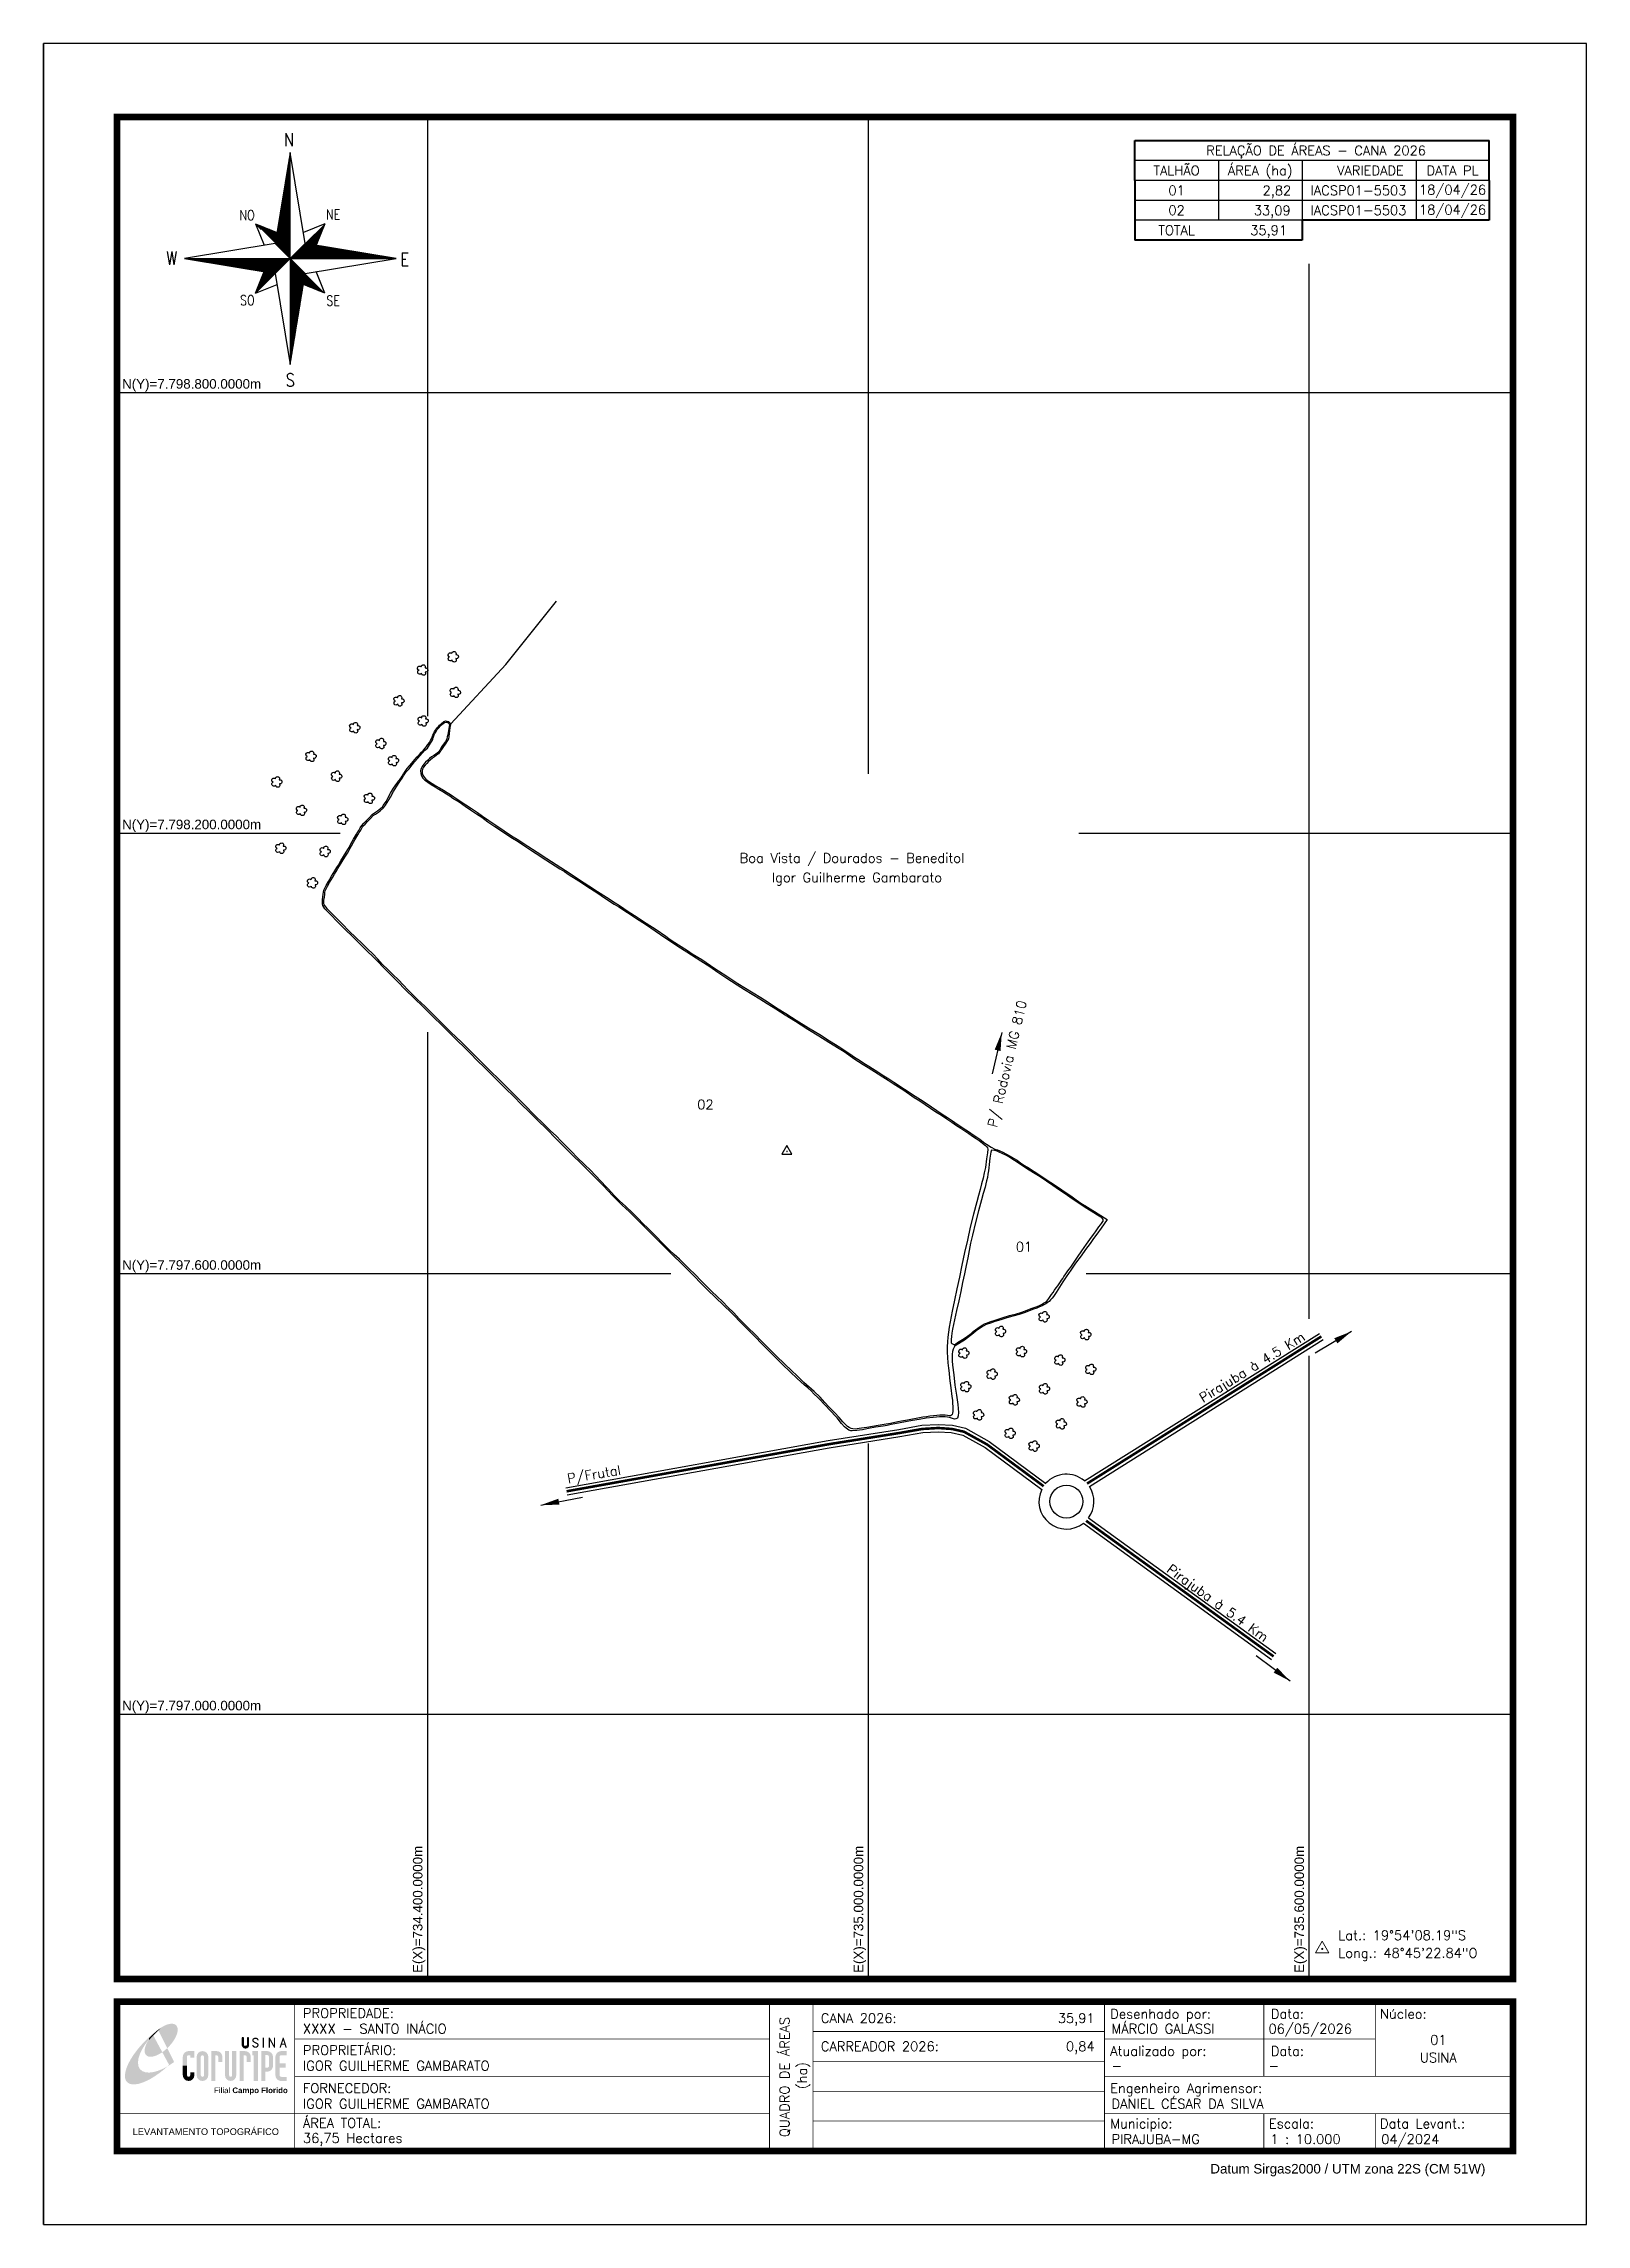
# Model space of a CAD drawing. Extents: x 733877 to 735977, y 7796305 to 7799275.
import ezdxf
from ezdxf.enums import TextEntityAlignment as Align

# ---------------------------------------------------------------- set-up
doc = ezdxf.new("R2010")
doc.units = 0
doc.header["$MEASUREMENT"] = 0
for name, pattern in [('CENTER2', [1.125, 0.75, -0.125, 0.125, -0.125]), ('CONTINUO', [0]), ('LIN0', [0])]:
    doc.linetypes.add(name, pattern=pattern)
for name, color, linetype, lineweight in [('0114001XXXX', 1, 'Continuous', 25), ('MATO', 3, 'Continuous', 25), ('TEXTO_DIVERSOS', 7, 'Continuous', 5)]:
    doc.layers.add(name, color=color, linetype=linetype, lineweight=lineweight)
for name, color, linetype in [('0114001XXXX001', 5, 'Continuous'), ('0114001XXXX002', 5, 'Continuous'), ('ESTRADA', 1, 'Continuous'), ('MALHA', 8, 'LIN0'), ('MARGEM', 7, 'CONTINUO'), ('QUADRO_DE_AREAS_CANA_2026', 7, 'Continuous'), ('SETA_NORTE', 3, 'Continuous'), ('TEXTO', 7, 'Continuous'), ('TEXTO CONFRONTANTES', 7, 'Continuous'), ('TEXTO_NUN_TAL', 7, 'Continuous')]:
    doc.layers.add(name, color=color, linetype=linetype)
doc.styles.add('ARIAL', font='arial.ttf')
doc.styles.add('marcelo', font='arial.ttf')
doc.styles.add('ROMANS', font='romans', dxfattribs={"height": 0.2})
doc.styles.add('SIMPLEX', font='simplex', dxfattribs={"height": 0.2})
doc.styles.get("Standard").update_dxf_attribs({"font": 'arial.ttf'})
doc.dimstyles.new('ISO-25', dxfattribs={"dimtxt": 2.5, "dimasz": 2.5, "dimexe": 1.25, "dimexo": 0.625, "dimtad": 1, "dimtxsty": 'Standard', "dimcen": 2.5, "dimadec": 0, "dimazin": 0, "dimtfac": 1, "dimtmove": 0, "dimatfit": 3, "dimfxl": 0, "dimarcsym": 0})

msp = doc.modelspace()

# ---------------------------------------------------------------- texts
at = {"layer": 'MALHA'}
for s, p in [('N(Y)=7.798.800.0000m', (734173.2, 7798811.7)), ('N(Y)=7.798.200.0000m', (734173.2, 7798211.7)), ('N(Y)=7.797.600.0000m', (734173.2, 7797611.7)), ('N(Y)=7.797.000.0000m', (734173.2, 7797011.7))]:
    msp.add_text(s, height=13, dxfattribs=at).set_placement(p, align=Align.MIDDLE_RIGHT)
for s, p in [('E(X)=734.400.0000m', (734386.3, 7796820.7)), ('E(X)=735.000.0000m', (734986.3, 7796820.7)), ('E(X)=735.600.0000m', (735586.3, 7796820.7))]:
    msp.add_text(s, height=13, rotation=90, dxfattribs=at).set_placement(p, align=Align.MIDDLE_RIGHT)
at = {"layer": 'MARGEM', "color": 7, "linetype": 'Continuous', "style": 'SIMPLEX'}
for s, p in [('XXXX - SANTO INÁCIO', (734230.1, 7796578.1)), ('CANA 2026:', (734935.1, 7796592.5)), ('MÁRCIO GALASSI', (735330.7, 7796578.1)), ('06/05/2026', (735544.4, 7796578.1)), ('CARREADOR 2026:', (734935.1, 7796554.1)), ('IGOR GUILHERME GAMBARATO', (734230.1, 7796527.7)), ('-', (735330.7, 7796527.7)), ('-', (735544.4, 7796527.7)), ('IGOR GUILHERME GAMBARATO', (734230.1, 7796475.9)), ('DANIEL CÉSAR DA SILVA', (735330.7, 7796475.9)), ('36,75 Hectares', (734230.1, 7796429.2)), ('04/2024', (735697.9, 7796427.7)), ('PIRAJUBA-MG', (735330.7, 7796427.7)), ('1 : 10.000', (735546.8, 7796427.7))]:
    msp.add_text(s, height=13, dxfattribs=at).set_placement(p, align=Align.TOP_LEFT)
at = {"layer": 'MARGEM', "color": 7, "linetype": 'Continuous', "lineweight": 9}
for s, style, p in [('PROPRIEDADE:', 'SIMPLEX', (734230.1, 7796599.3)), ('Desenhado por:', 'SIMPLEX', (735329, 7796598.3)), ('Data:', 'SIMPLEX', (735547.7, 7796598.3)), ('Núcleo:', 'SIMPLEX', (735696.2, 7796598.3)), ('PROPRIETÁRIO:', 'SIMPLEX', (734230.1, 7796548.9)), ('Atualizado por:', 'SIMPLEX', (735329, 7796547.7)), ('Data:', 'SIMPLEX', (735547.7, 7796547.7)), ('FORNECEDOR:', 'SIMPLEX', (734230.1, 7796497.1)), ('Engenheiro Agrimensor:', 'SIMPLEX', (735329, 7796497.1)), ('ÁREA TOTAL:', 'SIMPLEX', (734230.1, 7796449.7)), ('Municipio:', 'SIMPLEX', (735329, 7796448.9)), ('Escala:', 'SIMPLEX', (735545.1, 7796448.9)), ('Data Levant.:', 'SIMPLEX', (735696.2, 7796448.9)), ('Datum Sirgas2000 / UTM zona 22S (CM 51W)', 'marcelo', (735465.3, 7796387.4))]:
    msp.add_text(s, height=13, dxfattribs=dict(at, style=style)).set_placement(p, align=Align.TOP_LEFT)
at = {"layer": 'MARGEM', "color": 7, "linetype": 'Continuous', "style": 'SIMPLEX'}
for s, p in [('QUADRO DE ÁREAS', (734885.8, 7796505.8)), ('(ha)', (734909.5, 7796507.8))]:
    msp.add_text(s, height=13, rotation=90, dxfattribs=at).set_placement(p, align=Align.MIDDLE_CENTER)
for s, p in [('35,91', (735307.8, 7796592.5)), ('0,84', (735307.8, 7796554.1))]:
    msp.add_text(s, height=13, dxfattribs=at).set_placement(p, align=Align.TOP_RIGHT)
for s, p in [('01', (735775.6, 7796556.3)), ('USINA', (735775.6, 7796532.3))]:
    msp.add_text(s, height=13, dxfattribs=at).set_placement(p, align=Align.MIDDLE_CENTER)
at = {"layer": 'MARGEM', "color": 7, "linetype": 'ByBlock'}
msp.add_text('LEVANTAMENTO TOPOGRÁFICO', height=9, dxfattribs=at).set_placement((734097.9, 7796431.4), align=Align.MIDDLE_CENTER)
at = {"layer": 'QUADRO_DE_AREAS_CANA_2026', "linetype": 'Continuous', "style": 'SIMPLEX'}
for s, p in [('RELAÇÃO DE ÁREAS - CANA 2026', (735609.2, 7799129.5)), ('TALHÃO', (735419.3, 7799102.3)), ('ÁREA (ha)', (735533.2, 7799102.3)), ('VARIEDADE', (735683.2, 7799102.3)), ('DATA PL', (735795, 7799102.3)), ('01', (735419.3, 7799075.2)), (' IACSP01-5503', (735662.5, 7799075.2)), ('18/04/26', (735795, 7799076.1)), ('02', (735419.3, 7799048.1)), (' IACSP01-5503', (735662.5, 7799048.1)), ('18/04/26', (735795, 7799048.9)), ('TOTAL', (735419.3, 7799020.9))]:
    msp.add_text(s, height=13, dxfattribs=at).set_placement(p, align=Align.MIDDLE_CENTER)
for s, p in [('2,82', (735575.3, 7799068.6)), ('33,09', (735574.6, 7799041.5)), ('35,91', (735569.7, 7799014.4))]:
    msp.add_text(s, height=13, dxfattribs=at).set_placement(p, align=Align.RIGHT)
at = {"layer": 'TEXTO', "linetype": 'ByBlock', "style": 'SIMPLEX'}
for s, p in [('Lat.: 19°54\'08.19"S', (735639.5, 7796692.3, 656.8)), ('Long.: 48°45\'22.84"O', (735639.5, 7796668.2, 656.8))]:
    msp.add_text(s, height=13, dxfattribs=at).set_placement(p)
at = {"layer": 'TEXTO CONFRONTANTES', "linetype": 'Continuous', "style": 'SIMPLEX'}
for s, p in [('Boa Vista / Dourados - BeneditoI', (734824.6, 7798159.5, -639.6)), ('Igor Guilherme Gambarato', (734868.4, 7798133, -639.6))]:
    msp.add_text(s, height=13, dxfattribs=at).set_placement(p)
at = {"layer": 'TEXTO_DIVERSOS', "linetype": 'Continuous', "style": 'SIMPLEX'}
for s, rotation, p in [('P/ Rodovia MG 810', 76.6572, (735174.6, 7797798.3)), ('Pirajuba à 4.5 Km', 31.6928, (735455.3, 7797423.8)), ('P/Frutal', 9.416, (734591, 7797314.3)), ('Pirajuba à 5.4 Km', 324.0194, (735404.9, 7797194.6))]:
    msp.add_text(s, height=13, rotation=rotation, dxfattribs=at).set_placement(p)
at = {"layer": 'TEXTO_NUN_TAL', "linetype": 'Continuous', "style": 'SIMPLEX'}
for s, p in [('02', (734766.8, 7797823.8, 347)), ('01', (735200.5, 7797630.1, 347))]:
    msp.add_text(s, height=13, dxfattribs=at).set_placement(p)

# ---------------------------------------------------------------- blocks, each defined once
blk = doc.blocks.new('A$C309442C0')
at = {"layer": 'SETA_NORTE', "linetype": 'Continuous'}
h = blk.add_hatch(dxfattribs=at)
h.set_pattern_fill('ANSI31', color=256, scale=0.1375, angle=-90, style=0)
h.set_pattern_definition([(315, (-215853.3434, 13873.16845), (0.3086963042, 0.3086963042), [])])
h.paths.add_polyline_path([(73.5, 97.4), (74.7, 104.9), (60, 110.8)])
h = blk.add_hatch(dxfattribs=at)
h.set_pattern_fill('ANSI31', color=256, scale=0.1375, angle=180, style=0)
h.set_pattern_definition([(225, (13869.59828, 216024.21475), (0.3086963042, -0.3086963042), [])])
h.paths.add_polyline_path([(93.8, 97.4), (101.4, 96.2), (107.3, 110.8)])
h = blk.add_hatch(dxfattribs=at)
h.set_pattern_fill('ANSI31', color=256, scale=0.1375, style=0)
h.set_pattern_definition([(45, (-13702.2971, -215849.77324), (-0.3086963042, 0.3086963042), [])])
h.paths.add_polyline_path([(73.5, 77), (65.9, 78.3), (60, 63.6)])
h = blk.add_hatch(dxfattribs=at)
h.set_pattern_fill('ANSI31', color=256, scale=0.1375, angle=90, style=0)
h.set_pattern_definition([(135, (216020.6446, -13698.72693), (-0.3086963042, -0.3086963042), [])])
h.paths.add_polyline_path([(93.8, 77), (92.6, 69.5), (107.3, 63.6)])
for p, q in [((81.6, 146.8), (83.7, 148.9)), ((81.7, 147.6), (83.7, 149.5)), ((81.8, 148.3), (83.7, 150.1)), ((82, 149.1), (83.7, 150.8)), ((82.1, 149.9), (83.7, 151.4)), ((82.2, 150.6), (83.7, 152.1)), ((82.3, 151.4), (83.7, 152.7)), ((82.5, 152.2), (83.7, 153.3)), ((82.6, 152.9), (83.7, 154)), ((82.7, 153.7), (83.7, 154.6)), ((82.9, 154.4), (83.7, 155.2)), ((83, 155.2), (83.7, 155.9)), ((83.1, 156), (83.7, 156.5)), ((83.2, 156.7), (83.7, 157.2)), ((83.4, 157.5), (83.7, 157.8)), ((83.5, 158.3), (83.7, 158.4)), ((83.6, 159), (83.7, 159.1)), ((78.7, 129.3), (83.7, 134.2)), ((78.8, 130), (83.7, 134.9)), ((79, 130.8), (83.7, 135.5)), ((79.1, 131.6), (83.7, 136.1)), ((79.2, 132.3), (83.7, 136.8)), ((79.3, 133.1), (83.7, 137.4)), ((79.5, 133.8), (83.7, 138)), ((79.6, 134.6), (83.7, 138.7)), ((79.7, 135.4), (83.7, 139.3)), ((79.8, 136.1), (83.7, 140)), ((80, 136.9), (83.7, 140.6)), ((80.1, 137.7), (83.7, 141.2)), ((80.2, 138.4), (83.7, 141.9)), ((80.3, 139.2), (83.7, 142.5)), ((80.5, 139.9), (83.7, 143.1)), ((80.6, 140.7), (83.7, 143.8)), ((80.7, 141.5), (83.7, 144.4)), ((80.8, 142.2), (83.7, 145)), ((81, 143), (83.7, 145.7)), ((81.1, 143.8), (83.7, 146.3)), ((81.2, 144.5), (83.7, 147)), ((81.3, 145.3), (83.7, 147.6)), ((81.5, 146.1), (83.7, 148.2)), ((75.7, 111), (83.7, 118.9)), ((75.8, 111.7), (83.7, 119.6)), ((75.9, 112.5), (83.7, 120.2)), ((76.1, 113.3), (83.7, 120.8)), ((76.2, 114), (83.7, 121.5)), ((76.3, 114.8), (83.7, 122.1)), ((76.4, 115.5), (83.7, 122.8)), ((76.6, 116.3), (83.7, 123.4)), ((76.7, 117.1), (83.7, 124)), ((76.8, 117.8), (83.7, 124.7)), ((76.9, 118.6), (83.7, 125.3)), ((77.1, 119.4), (83.7, 125.9)), ((77.2, 120.1), (83.7, 126.6)), ((77.3, 120.9), (83.7, 127.2)), ((77.4, 121.6), (83.7, 127.8)), ((77.6, 122.4), (83.7, 128.5)), ((77.7, 123.2), (83.7, 129.1)), ((77.8, 123.9), (83.7, 129.8)), ((78, 124.7), (83.7, 130.4)), ((78.1, 125.5), (83.7, 131)), ((78.2, 126.2), (83.7, 131.7)), ((78.3, 127), (83.7, 132.3)), ((78.5, 127.7), (83.7, 132.9)), ((78.6, 128.5), (83.7, 133.6)), ((60, 110.8), (74.7, 104.9)), ((60, 110.8), (65.9, 96.2)), ((73.5, 97.3), (83.7, 107.5)), ((73.6, 98), (83.7, 108.1)), ((73.7, 98.8), (83.7, 108.7)), ((73.8, 99.5), (83.7, 109.4)), ((73.8, 97), (83.7, 106.8)), ((73.9, 100.3), (83.7, 110)), ((74.1, 101.1), (83.7, 110.6)), ((74.2, 101.8), (83.7, 111.3)), ((74.2, 96.7), (83.7, 106.2)), ((74.3, 102.6), (83.7, 111.9)), ((74.4, 103.3), (83.7, 112.6)), ((74.5, 96.4), (83.7, 105.6)), ((74.6, 104.1), (83.7, 113.2)), ((74.7, 104.9), (83.7, 113.8)), ((74.8, 105.6), (83.7, 114.5)), ((74.8, 96.1), (83.7, 104.9)), ((74.9, 106.4), (83.7, 115.1)), ((75.1, 107.2), (83.7, 115.7)), ((75.1, 95.7), (83.7, 104.3)), ((75.2, 107.9), (83.7, 116.4)), ((75.3, 108.7), (83.7, 117)), ((75.4, 109.4), (83.7, 117.7)), ((75.6, 110.2), (83.7, 118.3)), ((107.3, 110.8), (92.6, 104.9)), ((107.3, 110.8), (101.4, 96.2)), ((75.4, 95.4), (83.7, 103.6)), ((75.8, 95.1), (83.7, 103)), ((76.1, 94.8), (83.7, 102.4)), ((76.4, 94.5), (83.7, 101.7)), ((76.7, 94.2), (83.7, 101.1)), ((77, 93.8), (83.7, 100.5)), ((77.4, 93.5), (83.7, 99.8)), ((77.7, 93.2), (83.7, 99.2)), ((78, 92.9), (83.7, 98.5)), ((78.3, 92.6), (83.7, 97.9)), ((78.6, 92.2), (83.7, 97.3)), ((78.9, 91.9), (83.7, 96.6)), ((79.3, 91.6), (83.7, 96)), ((79.6, 91.3), (83.7, 95.4)), ((79.9, 91), (83.7, 94.7)), ((80.2, 90.7), (83.7, 94.1)), ((80.5, 90.3), (83.7, 93.4)), ((80.9, 90), (83.7, 92.8)), ((81.2, 89.7), (83.7, 92.2)), ((81.5, 89.4), (83.7, 91.5)), ((81.8, 89.1), (83.7, 90.9)), ((82.1, 88.7), (83.7, 90.3)), ((82.4, 88.4), (83.7, 89.6)), ((83.8, 87.2), (94, 97.4)), ((84.4, 87.2), (94.5, 97.3)), ((85.1, 87.2), (95.1, 97.2)), ((85.7, 87.2), (95.6, 97.1)), ((86.3, 87.2), (96.2, 97)), ((87, 87.2), (96.7, 96.9)), ((87.6, 87.2), (97.2, 96.9)), ((88.3, 87.2), (97.8, 96.8)), ((88.9, 87.2), (98.3, 96.7)), ((89.5, 87.2), (98.9, 96.6)), ((90.2, 87.2), (99.4, 96.5)), ((90.8, 87.2), (100, 96.4)), ((91.4, 87.2), (100.5, 96.3)), ((92.1, 87.2), (101.1, 96.2)), ((92.7, 87.2), (101.6, 96.1)), ((93.4, 87.2), (102.2, 96)), ((94, 87.2), (102.7, 96)), ((94.6, 87.2), (103.3, 95.9)), ((95.3, 87.2), (103.8, 95.8)), ((95.9, 87.2), (104.4, 95.7)), ((96.5, 87.2), (104.9, 95.6)), ((97.2, 87.2), (105.5, 95.5)), ((97.8, 87.2), (106, 95.4)), ((98.4, 87.2), (106.5, 95.3)), ((99.1, 87.2), (107.1, 95.2)), ((99.7, 87.2), (107.6, 95.1)), ((100.4, 87.2), (108.2, 95.1)), ((101, 87.2), (108.7, 95)), ((101.6, 87.2), (109.3, 94.9)), ((102.3, 87.2), (109.8, 94.8)), ((102.9, 87.2), (110.4, 94.7)), ((103.5, 87.2), (110.9, 94.6)), ((104.2, 87.2), (111.5, 94.5)), ((104.8, 87.2), (112, 94.4)), ((105.5, 87.2), (112.6, 94.3)), ((106.1, 87.2), (113.1, 94.2)), ((106.7, 87.2), (113.7, 94.1)), ((107.4, 87.2), (114.2, 94.1)), ((108, 87.2), (114.8, 94)), ((108.6, 87.2), (115.3, 93.9)), ((109.3, 87.2), (115.8, 93.8)), ((109.9, 87.2), (116.4, 93.7)), ((110.6, 87.2), (116.9, 93.6)), ((111.2, 87.2), (117.5, 93.5)), ((111.8, 87.2), (118, 93.4)), ((112.5, 87.2), (118.6, 93.3)), ((113.1, 87.2), (119.1, 93.2)), ((113.7, 87.2), (119.7, 93.2)), ((114.4, 87.2), (120.2, 93.1)), ((115, 87.2), (120.8, 93)), ((115.6, 87.2), (121.3, 92.9)), ((116.3, 87.2), (121.9, 92.8)), ((116.9, 87.2), (122.4, 92.7)), ((117.6, 87.2), (123, 92.6)), ((118.2, 87.2), (123.5, 92.5)), ((118.8, 87.2), (124, 92.4)), ((119.5, 87.2), (124.6, 92.3)), ((120.1, 87.2), (125.1, 92.3)), ((120.7, 87.2), (125.7, 92.2)), ((121.4, 87.2), (126.2, 92.1)), ((122, 87.2), (126.8, 92)), ((122.7, 87.2), (127.3, 91.9)), ((123.3, 87.2), (127.9, 91.8)), ((123.9, 87.2), (128.4, 91.7)), ((124.6, 87.2), (129, 91.6)), ((125.2, 87.2), (129.5, 91.5)), ((125.8, 87.2), (130.1, 91.4)), ((126.5, 87.2), (130.6, 91.4)), ((127.1, 87.2), (131.2, 91.3)), ((127.8, 87.2), (131.7, 91.2)), ((128.4, 87.2), (132.3, 91.1)), ((129, 87.2), (132.8, 91)), ((129.7, 87.2), (133.3, 90.9)), ((130.3, 87.2), (133.9, 90.8)), ((130.9, 87.2), (134.4, 90.7)), ((131.6, 87.2), (135, 90.6)), ((132.2, 87.2), (135.5, 90.5)), ((132.8, 87.2), (136.1, 90.5)), ((133.5, 87.2), (136.6, 90.4)), ((134.1, 87.2), (137.2, 90.3)), ((134.8, 87.2), (137.7, 90.2)), ((135.4, 87.2), (138.3, 90.1)), ((136, 87.2), (138.8, 90)), ((136.7, 87.2), (139.4, 89.9)), ((137.3, 87.2), (139.9, 89.8)), ((137.9, 87.2), (140.5, 89.7)), ((138.6, 87.2), (141, 89.6)), ((139.2, 87.2), (141.6, 89.6)), ((139.9, 87.2), (142.1, 89.5)), ((140.5, 87.2), (142.6, 89.4)), ((141.1, 87.2), (143.2, 89.3)), ((141.8, 87.2), (143.7, 89.2)), ((142.4, 87.2), (144.3, 89.1)), ((11.8, 87.2), (11.8, 87.2)), ((12.3, 87.1), (12.4, 87.2)), ((12.9, 87), (13.1, 87.2)), ((13.4, 86.9), (13.7, 87.2)), ((14, 86.8), (14.4, 87.2)), ((14.5, 86.7), (15, 87.2)), ((15.1, 86.6), (15.6, 87.2)), ((15.6, 86.6), (16.3, 87.2)), ((16.2, 86.5), (16.9, 87.2)), ((16.7, 86.4), (17.5, 87.2)), ((17.2, 86.3), (18.2, 87.2)), ((17.8, 86.2), (18.8, 87.2)), ((18.3, 86.1), (19.5, 87.2)), ((18.9, 86), (20.1, 87.2)), ((19.4, 85.9), (20.7, 87.2)), ((20, 85.8), (21.4, 87.2)), ((20.5, 85.7), (22, 87.2)), ((21.1, 85.7), (22.6, 87.2)), ((21.6, 85.6), (23.3, 87.2)), ((22.2, 85.5), (23.9, 87.2)), ((22.7, 85.4), (24.6, 87.2)), ((23.3, 85.3), (25.2, 87.2)), ((23.8, 85.2), (25.8, 87.2)), ((24.4, 85.1), (26.5, 87.2)), ((24.9, 85), (27.1, 87.2)), ((25.5, 84.9), (27.7, 87.2)), ((26, 84.8), (28.4, 87.2)), ((26.5, 84.8), (29, 87.2)), ((27.1, 84.7), (29.6, 87.2)), ((27.6, 84.6), (30.3, 87.2)), ((28.2, 84.5), (30.9, 87.2)), ((28.7, 84.4), (31.6, 87.2)), ((29.3, 84.3), (32.2, 87.2)), ((29.8, 84.2), (32.8, 87.2)), ((30.4, 84.1), (33.5, 87.2)), ((30.9, 84), (34.1, 87.2)), ((31.5, 83.9), (34.7, 87.2)), ((32, 83.9), (35.4, 87.2)), ((32.6, 83.8), (36, 87.2)), ((33.1, 83.7), (36.7, 87.2)), ((33.7, 83.6), (37.3, 87.2)), ((34.2, 83.5), (37.9, 87.2)), ((34.7, 83.4), (38.6, 87.2)), ((35.3, 83.3), (39.2, 87.2)), ((35.8, 83.2), (39.8, 87.2)), ((36.4, 83.1), (40.5, 87.2)), ((36.9, 83), (41.1, 87.2)), ((37.5, 83), (41.8, 87.2)), ((38, 82.9), (42.4, 87.2)), ((38.6, 82.8), (43, 87.2)), ((39.1, 82.7), (43.7, 87.2)), ((39.7, 82.6), (44.3, 87.2)), ((40.2, 82.5), (44.9, 87.2)), ((40.8, 82.4), (45.6, 87.2)), ((41.3, 82.3), (46.2, 87.2)), ((41.9, 82.2), (46.8, 87.2)), ((42.4, 82.1), (47.5, 87.2)), ((43, 82.1), (48.1, 87.2)), ((43.5, 82), (48.8, 87.2)), ((44, 81.9), (49.4, 87.2)), ((44.6, 81.8), (50, 87.2)), ((45.1, 81.7), (50.7, 87.2)), ((45.7, 81.6), (51.3, 87.2)), ((46.2, 81.5), (51.9, 87.2)), ((46.8, 81.4), (52.6, 87.2)), ((47.3, 81.3), (53.2, 87.2)), ((47.9, 81.2), (53.9, 87.2)), ((48.4, 81.2), (54.5, 87.2)), ((49, 81.1), (55.1, 87.2)), ((49.5, 81), (55.8, 87.2)), ((50.1, 80.9), (56.4, 87.2)), ((50.6, 80.8), (57, 87.2)), ((51.2, 80.7), (57.7, 87.2)), ((51.7, 80.6), (58.3, 87.2)), ((52.3, 80.5), (59, 87.2)), ((52.8, 80.4), (59.6, 87.2)), ((53.3, 80.3), (60.2, 87.2)), ((53.9, 80.3), (60.9, 87.2)), ((54.4, 80.2), (61.5, 87.2)), ((55, 80.1), (62.1, 87.2)), ((55.5, 80), (62.8, 87.2)), ((56.1, 79.9), (63.4, 87.2)), ((56.6, 79.8), (64, 87.2)), ((57.2, 79.7), (64.7, 87.2)), ((57.7, 79.6), (65.3, 87.2)), ((58.3, 79.5), (66, 87.2)), ((58.8, 79.4), (66.6, 87.2)), ((59.4, 79.4), (67.2, 87.2)), ((59.9, 79.3), (67.9, 87.2)), ((83.7, 87.2), (60, 63.6)), ((60, 63.6), (65.9, 78.3)), ((60.5, 79.2), (68.5, 87.2)), ((61, 79.1), (69.1, 87.2)), ((61.5, 79), (69.8, 87.2)), ((62.1, 78.9), (70.4, 87.2)), ((62.6, 78.8), (71.1, 87.2)), ((63.2, 78.7), (71.7, 87.2)), ((63.7, 78.6), (72.3, 87.2)), ((64.3, 78.5), (73, 87.2)), ((64.8, 78.4), (73.6, 87.2)), ((65.4, 78.4), (74.2, 87.2)), ((65.9, 78.3), (74.9, 87.2)), ((66.5, 78.2), (75.5, 87.2)), ((67, 78.1), (76.2, 87.2)), ((67.6, 78), (76.8, 87.2)), ((68.1, 77.9), (77.4, 87.2)), ((68.7, 77.8), (78.1, 87.2)), ((69.2, 77.7), (78.7, 87.2)), ((69.8, 77.6), (79.3, 87.2)), ((70.3, 77.5), (80, 87.2)), ((70.8, 77.5), (80.6, 87.2)), ((71.4, 77.4), (81.2, 87.2)), ((71.9, 77.3), (81.9, 87.2)), ((72.5, 77.2), (82.5, 87.2)), ((73, 77.1), (83.2, 87.2)), ((82.8, 88.1), (83.7, 89)), ((83.1, 87.8), (83.7, 88.4)), ((83.4, 87.5), (83.7, 87.7)), ((83.7, 87.1), (83.7, 87.1)), ((83.7, 86.4), (84, 86.8)), ((83.7, 85.8), (84.4, 86.5)), ((83.7, 85.2), (84.7, 86.2)), ((83.7, 84.5), (85, 85.9)), ((83.7, 83.9), (85.3, 85.6)), ((83.7, 83.3), (85.6, 85.2)), ((83.7, 82.6), (86, 84.9)), ((83.7, 82), (86.3, 84.6)), ((83.7, 81.3), (86.6, 84.3)), ((83.7, 80.7), (86.9, 84)), ((83.7, 80.1), (87.2, 83.6)), ((83.7, 79.4), (87.5, 83.3)), ((83.7, 78.8), (87.9, 83)), ((83.7, 78.2), (88.2, 82.7)), ((83.7, 77.5), (88.5, 82.4)), ((83.7, 76.9), (88.8, 82.1)), ((83.7, 76.2), (89.1, 81.7)), ((83.7, 75.6), (89.5, 81.4)), ((83.7, 75), (89.8, 81.1)), ((83.7, 74.3), (90.1, 80.8)), ((83.7, 73.7), (90.4, 80.5)), ((83.7, 73.1), (90.7, 80.1)), ((83.7, 72.4), (91, 79.8)), ((83.7, 71.8), (91.4, 79.5)), ((83.7, 71.2), (91.7, 79.2)), ((83.7, 70.5), (92, 78.9)), ((83.7, 69.9), (92.3, 78.5)), ((83.7, 69.2), (92.6, 78.2)), ((83.7, 68.6), (93, 77.9)), ((83.7, 68), (93.3, 77.6)), ((83.7, 67.3), (93.6, 77.3)), ((83.7, 66.7), (93.8, 76.9)), ((83.7, 66.1), (93.7, 76.1)), ((83.7, 65.4), (93.6, 75.3)), ((83.7, 64.8), (93.4, 74.6)), ((107.3, 63.6), (101.4, 78.3)), ((143, 87.2), (144.8, 89)), ((143.7, 87.2), (145.4, 88.9)), ((144.3, 87.2), (145.9, 88.8)), ((144.9, 87.2), (146.5, 88.7)), ((145.6, 87.2), (147, 88.7)), ((146.2, 87.2), (147.6, 88.6)), ((146.9, 87.2), (148.1, 88.5)), ((147.5, 87.2), (148.7, 88.4)), ((148.1, 87.2), (149.2, 88.3)), ((148.8, 87.2), (149.8, 88.2)), ((149.4, 87.2), (150.3, 88.1)), ((150, 87.2), (150.8, 88)), ((150.7, 87.2), (151.4, 87.9)), ((151.3, 87.2), (151.9, 87.8)), ((152, 87.2), (152.5, 87.8)), ((152.6, 87.2), (153, 87.7)), ((153.2, 87.2), (153.6, 87.6)), ((153.9, 87.2), (154.1, 87.5)), ((154.5, 87.2), (154.7, 87.4)), ((155.1, 87.2), (155.2, 87.3)), ((60, 63.6), (74.7, 69.5)), ((83.7, 64.1), (93.3, 73.8)), ((83.7, 63.5), (93.2, 73)), ((83.7, 62.9), (93.1, 72.3)), ((83.7, 62.2), (92.9, 71.5)), ((83.7, 61.6), (92.8, 70.8)), ((83.7, 61), (92.7, 70)), ((83.7, 60.3), (92.6, 69.2)), ((83.7, 59.7), (92.4, 68.5)), ((83.7, 59), (92.3, 67.7)), ((83.7, 58.4), (92.2, 66.9)), ((83.7, 57.8), (92.1, 66.2)), ((83.7, 57.1), (91.9, 65.4)), ((83.7, 56.5), (91.8, 64.7)), ((83.7, 55.9), (91.7, 63.9)), ((83.7, 55.2), (91.6, 63.1)), ((83.7, 54.6), (91.4, 62.4)), ((83.7, 54), (91.3, 61.6)), ((83.7, 53.3), (91.2, 60.8)), ((83.7, 52.7), (91.1, 60.1)), ((107.3, 63.6), (92.6, 69.5)), ((83.7, 52), (90.9, 59.3)), ((83.7, 51.4), (90.8, 58.6)), ((83.7, 50.8), (90.7, 57.8)), ((83.7, 50.1), (90.5, 57)), ((83.7, 49.5), (90.4, 56.3)), ((83.7, 48.9), (90.3, 55.5)), ((83.7, 48.2), (90.2, 54.7)), ((83.7, 47.6), (90, 54)), ((83.7, 46.9), (89.9, 53.2)), ((83.7, 46.3), (89.8, 52.5)), ((83.7, 45.7), (89.7, 51.7)), ((83.7, 45), (89.5, 50.9)), ((83.7, 44.4), (89.4, 50.2)), ((83.7, 43.8), (89.3, 49.4)), ((83.7, 43.1), (89.2, 48.6)), ((83.7, 42.5), (89, 47.9)), ((83.7, 41.8), (88.9, 47.1)), ((83.7, 41.2), (88.8, 46.3)), ((83.7, 40.6), (88.7, 45.6)), ((83.7, 39.9), (88.5, 44.8)), ((83.7, 39.3), (88.4, 44.1)), ((83.7, 38.7), (88.3, 43.3)), ((83.7, 38), (88.2, 42.5)), ((83.7, 37.4), (88, 41.8)), ((83.7, 36.8), (87.9, 41)), ((83.7, 36.1), (87.8, 40.2)), ((83.7, 35.5), (87.7, 39.5)), ((83.7, 34.8), (87.5, 38.7)), ((83.7, 34.2), (87.4, 38)), ((83.7, 33.6), (87.3, 37.2)), ((83.7, 32.9), (87.2, 36.4)), ((83.7, 32.3), (87, 35.7)), ((83.7, 31.7), (86.9, 34.9)), ((83.7, 31), (86.8, 34.1)), ((83.7, 30.4), (86.7, 33.4)), ((83.7, 29.7), (86.5, 32.6)), ((83.7, 29.1), (86.4, 31.9)), ((83.7, 28.5), (86.3, 31.1)), ((83.7, 27.8), (86.2, 30.3)), ((83.7, 27.2), (86, 29.6)), ((83.7, 26.6), (85.9, 28.8)), ((83.7, 25.9), (85.8, 28)), ((83.7, 25.3), (85.6, 27.3)), ((83.7, 24.6), (85.5, 26.5)), ((83.7, 24), (85.4, 25.8)), ((83.7, 23.4), (85.3, 25)), ((83.7, 22.7), (85.1, 24.2)), ((83.7, 22.1), (85, 23.5)), ((83.7, 21.5), (84.9, 22.7)), ((83.7, 20.8), (84.8, 21.9)), ((83.7, 20.2), (84.6, 21.2)), ((83.7, 19.6), (84.5, 20.4)), ((83.7, 18.9), (84.4, 19.7)), ((83.7, 18.3), (84.3, 18.9)), ((83.7, 17.6), (84.1, 18.1)), ((83.7, 17), (84, 17.4)), ((83.7, 16.4), (83.9, 16.6)), ((83.7, 15.7), (83.8, 15.8))]:
    blk.add_line(p, q, dxfattribs=at)
blk.add_lwpolyline([(93.8, 77), (155.7, 87.2), (93.8, 97.4), (83.7, 159.3), (73.5, 97.4), (11.6, 87.2), (73.5, 77), (83.7, 15.1)], close=True, dxfattribs=at)
for points in [[(83.7, 87.2), (83.7, 159.3)], [(83.7, 87.2), (73.5, 97.4)], [(83.7, 87.2), (93.8, 97.4)], [(11.6, 87.2), (155.7, 87.2)], [(83.7, 87.2), (73.5, 77)], [(83.7, 87.2), (93.8, 77)], [(83.7, 87.2), (83.7, 15.1)]]:
    blk.add_lwpolyline(points, dxfattribs=at)
at = {"layer": 'SETA_NORTE', "color": 7, "lineweight": 30, "style": 'ROMANS', "width": 0.8}
for s, height, p in [('N ', 8.94, (79.5, 163.6)), ('NO', 6.88, (49.1, 113.2)), ('NE', 6.87, (108, 113.7)), ('W', 8.94, (-0.7, 82.9)), ('E', 8.94, (158.6, 82.1)), ('SO', 6.88, (49.5, 55.3)), ('SE', 6.87, (108.3, 55)), ('S', 8.94, (80.6, 0))]:
    blk.add_text(s, height=height, dxfattribs=at).set_placement(p)
blk = doc.blocks.new('A$C78F83FB3')
at = {"layer": 'MARGEM'}
h = blk.add_hatch(color=20, dxfattribs=at)
edge = h.paths.add_edge_path()
edge.add_ellipse((19.49, 23.77), major_axis=(-6.68, -6.67), ratio=0.469426, start_angle=292.73277, end_angle=601.25787)
edge.add_ellipse((22.83, 22.05), major_axis=(12.64, 11.29), ratio=0.457614, start_angle=79.90686, end_angle=107.91393)
edge = h.paths.add_edge_path()
edge.add_ellipse((18.28, 18.7), major_axis=(13.95, 13.59), ratio=0.386848, start_angle=63.96117, end_angle=264.59932)
edge.add_ellipse((22.83, 22.05), major_axis=(12.64, 11.29), ratio=0.457614, start_angle=107.91393, end_angle=245.11815, ccw=False)
edge.add_ellipse((19.49, 23.77), major_axis=(-6.68, -6.67), ratio=0.469426, start_angle=241.25787, end_angle=292.73277, ccw=False)
for color, points in [(20, [(15.46, 26.12), (14.17, 24.81), (14.06, 24.24), (14.39, 23.97), (14.67, 24.54), (19.47, 29.32), (18.48, 28.66), (17.31, 27.78)]), (7, [(58.42, 24.9), (57.9, 24.9), (57.9, 21.73, -0.414214), (57.15, 20.98), (56.84, 20.98, -0.414214), (56.09, 21.73), (56.09, 24.9), (55.57, 24.9), (55.57, 21.73, 0.414214), (56.84, 20.46), (57.15, 20.46, 0.414214), (58.42, 21.73)]), (7, [(61.7, 24.9), (61.23, 24.9, 0.396318), (60.04, 23.78), (60.04, 23.72, 0.151912), (60.39, 22.97), (60.46, 22.92), (62.18, 22), (62.85, 21.83, 0.12407), (62.51, 22.42), (60.75, 23.36, -0.13192), (60.56, 23.77, -0.385578), (61.23, 24.37), (61.7, 24.37, -0.414214), (62.37, 23.7), (62.89, 23.7, 0.414214)]), (7, [(62.37, 23.7), (62.89, 23.7, 0.414214), (61.7, 24.9), (61.23, 24.9, 0.396318), (60.04, 23.78), (60.04, 23.72, 0.151912), (60.39, 22.97), (60.46, 22.92), (62.18, 22), (62.18, 22, -0.131921), (62.37, 21.59, -0.385578), (61.7, 20.98), (61.23, 20.98, -0.414214), (60.56, 21.65), (60.04, 21.65, 0.414214), (61.23, 20.46), (61.7, 20.46, 0.402546), (62.89, 21.61, 0.165292), (62.51, 22.42), (60.75, 23.36, -0.13192), (60.56, 23.77, -0.385578), (61.23, 24.37), (61.7, 24.37, -0.414214)]), (7, [(30.97, 12.46), (29.13, 12.46), (29.13, 8.21, 1), (34.29, 8.21), (34.29, 9.41), (32.45, 9.41), (32.45, 8.21, -1), (30.97, 8.21)])]:
    blk.add_hatch(color=color, dxfattribs=at).paths.add_polyline_path(points)
h = blk.add_hatch(color=7, dxfattribs=at)
h.paths.add_polyline_path([(65.24, 24.9), (64.72, 24.9), (64.72, 20.46), (65.24, 20.46)])
h.paths.add_polyline_path([(67.38, 20.46), (67.9, 20.46), (67.9, 23.74), (69.74, 20.46), (70.23, 20.46), (70.23, 24.9), (69.71, 24.9), (69.71, 21.58), (67.85, 24.9), (67.38, 24.9)])
h.paths.add_polyline_path([(72.17, 20.46), (72.72, 20.46), (73.14, 21.73), (74.49, 21.73), (74.9, 20.46), (75.45, 20.46), (74, 24.9), (73.62, 24.9)])
h.paths.add_polyline_path([(73.81, 23.8), (74.32, 22.25), (73.31, 22.25)], flags=16)
h = blk.add_hatch(color=7, dxfattribs=at)
h.paths.add_polyline_path([(31.71, 18.93, 0.414214), (29.13, 16.35), (29.13, 12.46), (30.97, 12.46), (30.97, 16.35, -0.414214), (31.71, 17.09), (32.45, 17.09), (32.45, 16.02), (34.29, 16.02), (34.29, 18.93)])
h.paths.add_polyline_path([(44.15, 17.09, -0.414214), (44.89, 16.35), (44.89, 14.1), (46.72, 14.1), (46.72, 16.17, 0.433937), (44.15, 18.93), (41.77, 18.93), (41.77, 12.46), (43.61, 12.46), (43.61, 17.09)])
h.paths.add_polyline_path([(43.61, 12.46), (41.77, 12.46), (41.77, 5.62), (43.61, 5.62)])
h.paths.add_polyline_path([(47.92, 12.46), (49.75, 12.46), (49.75, 18.93), (47.92, 18.93)])
h.paths.add_polyline_path([(52.91, 18.93), (51.08, 18.93), (51.08, 12.46), (52.91, 12.46)])
h.paths.add_polyline_path([(51.08, 8.12, -1), (49.75, 8.12), (49.75, 12.46), (47.92, 12.46), (47.92, 8.12, 1), (52.91, 8.12), (52.91, 12.46), (51.08, 12.46)])
h.paths.add_polyline_path([(54.41, 12.46), (56.25, 12.46), (56.25, 17.09), (56.79, 17.09, -0.414214), (57.53, 16.35), (57.53, 14.1), (59.36, 14.1), (59.36, 16.17, 0.433937), (56.79, 18.93), (54.41, 18.93)])
h.paths.add_polyline_path([(56.25, 12.46), (54.41, 12.46), (54.41, 5.62), (56.25, 5.62)])
h.paths.add_polyline_path([(60.73, 12.46), (62.58, 12.46), (62.58, 18.93), (60.02, 18.93), (60.02, 17.08), (60.73, 17.08)])
h.paths.add_polyline_path([(62.58, 12.46), (60.73, 12.46), (60.73, 5.62), (62.58, 5.62)])
h.paths.add_polyline_path([(64.06, 12.46), (65.82, 12.46), (65.82, 17.17), (66.66, 17.17, -0.450417), (67.48, 16.25), (67.48, 12.46), (69.24, 12.46, 0.002307), (69.24, 12.48, 0.005282), (69.23, 12.54, -0.000938), (69.23, 12.53), (69.23, 16.17, 0.433937), (66.66, 18.93), (64.06, 18.93)])
h.paths.add_polyline_path([(64.06, 5.62), (65.82, 5.62), (65.82, 9.77), (66.66, 9.77, 0.426056), (69.24, 12.46), (67.48, 12.46), (67.48, 12.45, -0.450417), (66.66, 11.53), (65.82, 11.53), (65.82, 12.46), (64.06, 12.46)])
h.paths.add_polyline_path([(70.37, 12.46), (74.87, 12.46), (74.87, 13.44), (72.21, 13.44), (72.21, 16.35, -0.414214), (72.95, 17.09), (75.38, 17.09), (75.38, 18.93), (72.95, 18.93, 0.414214), (70.37, 16.35)])
h.paths.add_polyline_path([(72.21, 11.62), (74.87, 11.62), (74.87, 12.46), (70.37, 12.46), (70.37, 8.21, 0.414214), (72.95, 5.62), (75.38, 5.62), (75.38, 7.47), (72.95, 7.47, -0.414214), (72.21, 8.21)])
h = blk.add_hatch(color=7, dxfattribs=at)
h.paths.add_polyline_path([(35.29, 16.35), (35.29, 8.21, 1), (40.46, 8.21, 0.016978), (40.45, 8.38), (40.45, 16.17, 0.433937), (37.88, 18.93), (37.87, 18.93, 0.41391)])
h.paths.add_polyline_path([(38.62, 16.35), (38.62, 8.21, -1), (37.13, 8.21), (37.13, 16.35, -1)], flags=16)
at = {"layer": 'MARGEM', "color": 7}
blk.add_lwpolyline([(58.42, 24.9), (57.9, 24.9), (57.9, 21.73, -0.414214), (57.15, 20.98), (56.84, 20.98, -0.414214), (56.09, 21.73), (56.09, 24.9), (55.57, 24.9), (55.57, 21.73, 0.414214), (56.84, 20.46), (57.15, 20.46, 0.414214), (58.42, 21.73), (58.42, 24.9)], format="xyb", close=True, dxfattribs=at)
at = {"layer": 'MARGEM', "color": 252, "insert": (43.05, 2.72), "char_height": 2.5, "width": 33.0271, "attachment_point": 1, "style": 'ARIAL'}
blk.add_mtext('Filial {\\fArial|b1|i0|c0|p34;Campo Florido}', dxfattribs=at)

# ---------------------------------------------------------------- linework, layer by layer
at = {"layer": '0114001XXXX'}
msp.add_lwpolyline([(735166.9, 7797772), (735172.1, 7797769.5), (735175.5, 7797768.5), (735178.7, 7797767.2), (735182.8, 7797765.3), (735187.7, 7797762.8), (735192.7, 7797760.1), (735197.5, 7797757.3), (735202.2, 7797754.4), (735206.7, 7797751), (735211.4, 7797747.8), (735216.2, 7797744.8), (735225.6, 7797739.1), (735234.6, 7797733.3), (735243.3, 7797727.3), (735251.8, 7797721.6), (735259.9, 7797716.3), (735267.6, 7797711.1), (735275.3, 7797705.8), (735282.6, 7797700.5), (735290.5, 7797695.2), (735294.5, 7797692.7), (735301.8, 7797688), (735307.6, 7797684.5), (735312.6, 7797681.3), (735324.9, 7797673.7), (735316.8, 7797662), (735310.8, 7797653.8), (735306.2, 7797647.6), (735301.5, 7797641.1), (735295.5, 7797632.9), (735289.4, 7797624.3), (735281.6, 7797614), (735275.3, 7797604.6), (735269.1, 7797595.4), (735264.5, 7797588.6), (735260.1, 7797581.7), (735255.3, 7797574.1), (735253.7, 7797571.4), (735251.7, 7797568.9), (735249.8, 7797566.4), (735247.8, 7797564.2), (735245.7, 7797562.1), (735243.1, 7797560), (735241.2, 7797558.6), (735238.6, 7797557.4), (735236.5, 7797556.3), (735234.3, 7797555.3), (735231.6, 7797554.2), (735228.9, 7797553.1), (735223, 7797550.9), (735213, 7797547), (735204.9, 7797544.3), (735196.3, 7797542), (735188.1, 7797539.7), (735180.1, 7797536.8), (735172, 7797534.7), (735165.9, 7797532.5), (735160, 7797530.6), (735157.1, 7797529), (735153.9, 7797527), (735150.4, 7797524.8), (735146.7, 7797522.1), (735142.9, 7797518.9), (735139, 7797515.7), (735134.9, 7797512.4), (735130.5, 7797509.4), (735126.3, 7797506.8), (735122.5, 7797504.5), (735119.3, 7797502.7), (735117.2, 7797500.9), (735115.9, 7797499), (735115, 7797496.9), (735114.3, 7797494), (735113.9, 7797490.2), (735113.7, 7797486), (735113.7, 7797481), (735114.2, 7797475.4), (735115.9, 7797462.3), (735117.7, 7797448.1), (735119.7, 7797434.5), (735121.4, 7797421.8), (735122.3, 7797410.7), (735122.2, 7797406.1), (735121, 7797403.1), (735119, 7797402), (735117, 7797401.8), (735111.7, 7797403.5), (735109.9, 7797404), (735107.4, 7797404.4), (735104.4, 7797404.7), (735100.8, 7797404.8), (735096.8, 7797404.7), (735092.3, 7797404.6), (735087.8, 7797404.2), (735078.3, 7797402.9), (735068.9, 7797401.4), (735059.7, 7797399.8), (735050.4, 7797398), (735040.8, 7797396.2), (735030.7, 7797394.3), (735025.4, 7797393.2), (735020, 7797392.4), (735009.4, 7797390.8), (734999.9, 7797389), (734991.7, 7797387.4), (734987.8, 7797386.7), (734984.1, 7797386.1), (734977.7, 7797385.9), (734976.1, 7797386), (734973.2, 7797386.9), (734969.7, 7797389.4), (734967.4, 7797391.5), (734963.4, 7797396), (734957.4, 7797403.4), (734953.8, 7797407.2), (734950.1, 7797411.1), (734946.4, 7797415), (734942.6, 7797419.1), (734938.8, 7797423.2), (734934.8, 7797427.6), (734930.6, 7797431.8), (734926.2, 7797436), (734921.8, 7797440.2), (734917.2, 7797444.3), (734912.5, 7797448.3), (734907.8, 7797452.5), (734902.9, 7797457), (734893.1, 7797466.4), (734882.8, 7797476.3), (734872.3, 7797486.8), (734855.7, 7797503.4), (734844.7, 7797514.7), (734828.8, 7797530.7), (734813.4, 7797546.6), (734802.5, 7797557), (734791.6, 7797567.3), (734780.8, 7797577.9), (734775.4, 7797583.4), (734770.1, 7797588.9), (734764.6, 7797594.5), (734753.6, 7797605.7), (734742.2, 7797616.8), (734736.7, 7797622.1), (734725.9, 7797632.6), (734715.5, 7797643.2), (734704.9, 7797653.7), (734694.6, 7797664), (734684.3, 7797674.5), (734674.4, 7797684.2), (734664.7, 7797693.4), (734655.3, 7797702.7), (734650.7, 7797707.1), (734646.3, 7797711.7), (734638.4, 7797720.4), (734631.1, 7797727.8), (734620.8, 7797738.1), (734609.4, 7797749.4), (734596.6, 7797761.9), (734586.3, 7797772.3), (734574.5, 7797784), (734561.9, 7797796.5), (734549.3, 7797809.1), (734537.4, 7797820.8), (734527.4, 7797830.4), (734517.1, 7797841), (734505.8, 7797852.2), (734500.3, 7797857.7), (734490.1, 7797867.9), (734477.3, 7797880.8), (734467.3, 7797890.4), (734458, 7797899.8), (734450.5, 7797907.3), (734439.5, 7797918.1), (734430.4, 7797927.1), (734421, 7797936.4), (734406.2, 7797950.9), (734392.1, 7797964.9), (734382.9, 7797973.7), (734369, 7797987.4), (734359.9, 7797996.9), (734350.8, 7798005.9), (734346.2, 7798010.3), (734338.7, 7798018), (734332.5, 7798024.5), (734326.8, 7798030.3), (734324.3, 7798032.8), (734318.8, 7798037.7), (734313.4, 7798043.2), (734305.1, 7798051.3), (734296.9, 7798059.7), (734288.2, 7798068.3), (734278.2, 7798078.3), (734266.6, 7798089.8), (734260.1, 7798096.8), (734258.4, 7798099.1), (734257.2, 7798101.3), (734256.7, 7798102.9), (734256.6, 7798107.4), (734256.7, 7798108.9), (734257.4, 7798112.9), (734257.7, 7798116.9), (734257.9, 7798119.6), (734258.5, 7798122.1), (734259.7, 7798124.9), (734261.7, 7798128.5), (734264.7, 7798133.8), (734269.2, 7798141.1), (734271.3, 7798145), (734273.6, 7798148.5), (734276.1, 7798152.9), (734278.4, 7798156.4), (734281.8, 7798162.3), (734285.5, 7798168.2), (734289, 7798173.9), (734291.3, 7798177.6), (734292.9, 7798180.2), (734294.4, 7798183.4), (734297.1, 7798188.5), (734299, 7798191.6), (734303.1, 7798198.4), (734304.8, 7798201.5), (734306, 7798203.6), (734307.9, 7798206.9), (734310.2, 7798210.4), (734313.1, 7798213.6), (734316.5, 7798217), (734320.6, 7798221.3), (734324.5, 7798225.2), (734327.7, 7798227.3), (734331.6, 7798230.1), (734333.9, 7798231.9), (734338.3, 7798235.8), (734339.5, 7798237.3), (734343.2, 7798243), (734346.3, 7798248.3), (734349.5, 7798254.3), (734353.3, 7798260.9), (734357.8, 7798267.5), (734359.9, 7798270.5), (734361.8, 7798273.1), (734363.7, 7798275.4), (734365.1, 7798277.4), (734367.2, 7798280.6), (734368.3, 7798282.5), (734370, 7798285.1), (734372, 7798287.7), (734378.3, 7798295.1), (734382.4, 7798300.1), (734385.8, 7798303.8), (734388.6, 7798306.9), (734391.6, 7798310.2), (734394.4, 7798313), (734396.8, 7798315.9), (734398.4, 7798318), (734400.3, 7798320.6), (734402.2, 7798323.5), (734403.9, 7798326.1), (734404.9, 7798328.4), (734406, 7798330.7), (734407.1, 7798333.2), (734408.3, 7798335.6), (734409.4, 7798338.1), (734410.9, 7798340.7), (734412.6, 7798343.2), (734414.5, 7798345.2), (734415.9, 7798347), (734417.6, 7798348.3), (734419, 7798349.6), (734420.8, 7798351.1), (734422, 7798352), (734424.8, 7798352.6), (734426.3, 7798352.5), (734428.3, 7798351.8), (734429.6, 7798350.7), (734430.6, 7798349.4), (734431, 7798347.2), (734430.2, 7798343.7), (734429.5, 7798339.6), (734429, 7798335.4), (734428.7, 7798331.1), (734428.3, 7798328.2), (734424.6, 7798322.6), (734416.3, 7798310.7), (734414.5, 7798307.8), (734412, 7798305.9), (734409.2, 7798304), (734406.3, 7798302.1), (734403.6, 7798299.9), (734401, 7798297.5), (734398.6, 7798294.9), (734396.4, 7798292.3), (734394.3, 7798289.7), (734392.9, 7798287), (734392.3, 7798284.4), (734392.3, 7798281.5), (734393.3, 7798278.6), (734395, 7798276), (734397.5, 7798273.4), (734401.1, 7798270.7), (734405.8, 7798267.6), (734410.9, 7798264.5), (734416.1, 7798261.4), (734421.4, 7798258.3), (734426.3, 7798255.2), (734431, 7798252.3), (734435.4, 7798249.3), (734443.8, 7798243.9), (734451.9, 7798238.5), (734459.4, 7798233.2), (734467.5, 7798227.9), (734474.5, 7798223), (734483.1, 7798217), (734492.6, 7798210.5), (734504.1, 7798202.8), (734514.2, 7798196), (734524.1, 7798190.1), (734530.1, 7798186.3), (734542.5, 7798178), (734548.8, 7798173.8), (734562, 7798165.3), (734574.7, 7798157.1), (734581.1, 7798153.1), (734587.4, 7798149.1), (734593.8, 7798144.8), (734606.6, 7798136.4), (734619.2, 7798128.3), (734631.1, 7798120.5), (734643.2, 7798112.7), (734655, 7798105), (734661, 7798101.1), (734672.9, 7798093.3), (734685.1, 7798085.3), (734697.5, 7798077.3), (734710.7, 7798068.5), (734723.9, 7798059.4), (734730.1, 7798055.2), (734741.5, 7798047.8), (734753.7, 7798039.9), (734760, 7798035.7), (734772.9, 7798027.6), (734785, 7798019.8), (734795.9, 7798012.4), (734806.9, 7798005.1), (734822.1, 7797994.9), (734832.3, 7797988.6), (734842.8, 7797982.4), (734853.3, 7797976.1), (734863.3, 7797969.7), (734874.9, 7797962.1), (734887.5, 7797954.1), (734901.7, 7797945.3), (734918.2, 7797934.8), (734933.5, 7797925.4), (734946.9, 7797917), (734960.8, 7797908.2), (734967.8, 7797904), (734974.6, 7797899.4), (734981.1, 7797894.7), (734987.5, 7797890.5), (734993.8, 7797886.6), (735000.5, 7797882.4), (735014.1, 7797873.7), (735020.7, 7797869.5), (735027.5, 7797865.3), (735034.6, 7797860.8), (735049.1, 7797851.2), (735063.4, 7797841.6), (735070.9, 7797836.9), (735078.3, 7797832), (735085.6, 7797827), (735092.9, 7797822.1), (735100.2, 7797817.2), (735107.5, 7797812.5), (735114.4, 7797807.9), (735120.8, 7797803.5), (735126.8, 7797799.5), (735132.3, 7797795.9), (735137.5, 7797792.5), (735142.5, 7797788.9), (735147.4, 7797785.6), (735151.6, 7797782.9), (735156.5, 7797779.1), (735160.6, 7797776.1)], close=True, dxfattribs=at)
at = {"layer": '0114001XXXX001'}
msp.add_lwpolyline([(735284.5, 7797622.3), (735290.3, 7797631), (735296.7, 7797640), (735301.3, 7797646.3), (735306.2, 7797653.2), (735308.8, 7797656.7), (735313.7, 7797663.5), (735315.6, 7797666.3), (735315.6, 7797666.3), (735317.2, 7797668.4), (735318.8, 7797670.8), (735319.4, 7797671.5), (735319.5, 7797672.6), (735319.4, 7797673.7), (735318.6, 7797675), (735317.5, 7797676.2), (735316, 7797676.9), (735311.6, 7797679.6), (735306.5, 7797682.8), (735300.7, 7797686.3), (735293.4, 7797691), (735289.4, 7797693.5), (735281.4, 7797698.9), (735274.1, 7797704.2), (735266.4, 7797709.4), (735258.8, 7797714.7), (735250.7, 7797720), (735242.1, 7797725.7), (735233.5, 7797731.6), (735224.5, 7797737.4), (735215.2, 7797743.1), (735210.3, 7797746.1), (735205.6, 7797749.4), (735201, 7797752.7), (735196.4, 7797755.6), (735191.7, 7797758.4), (735186.7, 7797761.1), (735181.9, 7797763.5), (735177.9, 7797765.4), (735174.9, 7797766.6), (735171.7, 7797767.6), (735167.2, 7797768.3), (735166.6, 7797765.3), (735166.1, 7797762.7), (735165.3, 7797757.2), (735164.3, 7797748.5), (735163.7, 7797744.1), (735163.1, 7797739.8), (735162.5, 7797735.4), (735161.8, 7797731), (735160.8, 7797726.5), (735159.8, 7797722.1), (735158.7, 7797717.7), (735156.2, 7797709.1), (735153.7, 7797700.4), (735149.7, 7797685.6), (735145.5, 7797669.6), (735141.5, 7797652.5), (735139, 7797641.6), (735137, 7797631.6), (735135, 7797621.4), (735132.9, 7797610.8), (735130.5, 7797599.6), (735128, 7797587.9), (735125.5, 7797575.7), (735122.7, 7797563), (735119.8, 7797549.9), (735117, 7797536.8), (735114.4, 7797524.4), (735113.5, 7797518.9), (735113, 7797514.2), (735112.6, 7797510.4), (735112.4, 7797507.4), (735112.7, 7797505.5), (735113.3, 7797504.8), (735114.1, 7797504.3), (735115.1, 7797503.7), (735116.3, 7797503.5), (735117.3, 7797503.6), (735118.3, 7797503.9), (735121.2, 7797506), (735125.7, 7797508.7), (735130, 7797511.4), (735134.7, 7797514.6), (735139.7, 7797518.6), (735142.6, 7797521), (735145.7, 7797523.5), (735148.9, 7797525.9), (735152, 7797528), (735154.9, 7797529.8), (735157.8, 7797531.5), (735160.8, 7797532.7), (735166.7, 7797534.7), (735172.4, 7797536.6), (735182, 7797539.7), (735192.1, 7797543), (735201.2, 7797545.4), (735207.3, 7797547.2), (735213.6, 7797549.4), (735221.6, 7797552.4), (735228.2, 7797554.8), (735231.8, 7797556.2), (735235.3, 7797557.9), (735238.3, 7797559.5), (735240.8, 7797561), (735242.6, 7797562.6), (735244.2, 7797564.4), (735245.5, 7797566.3), (735247.1, 7797568.6), (735249.1, 7797571.4), (735251.2, 7797574.3), (735253.3, 7797577.4), (735255.4, 7797580.5), (735257.5, 7797583.3), (735259.4, 7797586.1), (735261.2, 7797588.6), (735262.8, 7797591), (735264.3, 7797593.4), (735266, 7797595.9), (735267.8, 7797598.4), (735269.7, 7797601), (735271.5, 7797603.6), (735273.3, 7797606.2), (735275.2, 7797608.8), (735277, 7797611.5), (735278.9, 7797614.2), (735282.6, 7797619.6)], close=True, dxfattribs=at)
at = {"layer": '0114001XXXX002'}
msp.add_lwpolyline([(734270.9, 7798140.1), (734273, 7798144), (734275.3, 7798147.4), (734277.8, 7798151.8), (734280, 7798155.3), (734283.5, 7798161.3), (734287.2, 7798167.1), (734290.7, 7798172.8), (734292.9, 7798176.5), (734294.6, 7798179.3), (734296.2, 7798182.5), (734298.8, 7798187.5), (734300.7, 7798190.6), (734304.8, 7798197.4), (734306.5, 7798200.5), (734307.8, 7798202.6), (734309.6, 7798205.9), (734311.8, 7798209.2), (734314.6, 7798212.2), (734317.9, 7798215.6), (734322.1, 7798219.9), (734325.8, 7798223.7), (734328.8, 7798225.7), (734332.8, 7798228.5), (734335.2, 7798230.4), (734339.8, 7798234.5), (734342.4, 7798237.8), (734344.6, 7798241.6), (734349.3, 7798249), (734353.5, 7798256.6), (734357.8, 7798263.9), (734361.8, 7798270.2), (734363.6, 7798272.7), (734365.6, 7798275.4), (734367.2, 7798277.7), (734368.6, 7798280.6), (734370.4, 7798283.2), (734374.5, 7798287.5), (734378.7, 7798292.7), (734382.1, 7798296.9), (734386.3, 7798302), (734389.7, 7798305.7), (734395.6, 7798312.2), (734399.6, 7798315.7), (734401.2, 7798317.9), (734402.6, 7798320), (734404.8, 7798323.7), (734405.9, 7798325.7), (734406.7, 7798327.7), (734407.4, 7798329.6), (734408.8, 7798333.6), (734409.7, 7798335.4), (734410.8, 7798337.3), (734411.8, 7798339.1), (734413, 7798341.1), (734415.4, 7798343.9), (734417.4, 7798346.4), (734419, 7798348), (734420.9, 7798349.3), (734422.6, 7798350.6), (734424.9, 7798351.1), (734426, 7798351), (734427.5, 7798350.5), (734428.5, 7798349.7), (734429.2, 7798348.8), (734429.4, 7798347.2), (734429.2, 7798345.2), (734428.2, 7798339.6), (734427.2, 7798333.6), (734426.6, 7798330.8), (734426, 7798328.3), (734425.1, 7798326.3), (734424.1, 7798324.5), (734421.6, 7798320.9), (734419.3, 7798317.7), (734417.3, 7798314.6), (734416.4, 7798312.9), (734415, 7798311.1), (734413.2, 7798309.3), (734410.8, 7798307.5), (734408.1, 7798305.7), (734405.1, 7798303.7), (734402.3, 7798301.4), (734399.6, 7798298.9), (734397.1, 7798296.3), (734394.8, 7798293.6), (734392.6, 7798290.8), (734391, 7798287.8), (734390.3, 7798284.6), (734390.4, 7798281.1), (734391.4, 7798277.7), (734393.5, 7798274.7), (734396.2, 7798271.9), (734399.9, 7798269.1), (734404.7, 7798265.9), (734409.9, 7798262.8), (734415.1, 7798259.7), (734420.3, 7798256.6), (734425.3, 7798253.5), (734429.9, 7798250.6), (734434.3, 7798247.7), (734442.7, 7798242.3), (734450.8, 7798236.8), (734458.3, 7798231.6), (734466.3, 7798226.2), (734473.4, 7798221.4), (734482, 7798215.4), (734491.5, 7798208.9), (734503, 7798201.1), (734513.2, 7798194.3), (734523, 7798188.4), (734529, 7798184.6), (734541.4, 7798176.3), (734547.7, 7798172.2), (734560.9, 7798163.7), (734573.6, 7798155.4), (734580, 7798151.4), (734586.3, 7798147.4), (734592.7, 7798143.1), (734605.6, 7798134.7), (734618.1, 7798126.7), (734630.1, 7798118.8), (734642.1, 7798111), (734653.9, 7798103.3), (734659.9, 7798099.4), (734671.8, 7798091.6), (734684, 7798083.7), (734696.5, 7798075.7), (734709.6, 7798066.9), (734722.8, 7798057.8), (734729, 7798053.5), (734740.4, 7798046.1), (734752.6, 7798038.2), (734758.9, 7798034.1), (734771.8, 7798025.9), (734783.9, 7798018.1), (734794.8, 7798010.7), (734805.7, 7798003.4), (734821, 7797993.2), (734831.3, 7797986.9), (734841.8, 7797980.7), (734852.2, 7797974.4), (734862.2, 7797968), (734873.9, 7797960.4), (734886.4, 7797952.4), (734900.6, 7797943.6), (734917.2, 7797933.1), (734932.5, 7797923.7), (734945.9, 7797915.3), (734959.8, 7797906.5), (734966.7, 7797902.3), (734973.4, 7797897.8), (734980, 7797893.1), (734986.4, 7797888.8), (734992.8, 7797884.9), (734999.4, 7797880.7), (735013, 7797872), (735019.6, 7797867.8), (735026.5, 7797863.6), (735033.5, 7797859.1), (735048, 7797849.6), (735062.3, 7797839.9), (735069.8, 7797835.2), (735077.2, 7797830.4), (735084.5, 7797825.4), (735091.8, 7797820.4), (735099.1, 7797815.6), (735106.4, 7797810.8), (735113.3, 7797806.2), (735119.7, 7797801.9), (735125.7, 7797797.9), (735131.2, 7797794.2), (735136.4, 7797790.8), (735141.4, 7797787.3), (735146.3, 7797784), (735150.4, 7797781.2), (735155.3, 7797777.5), (735159.3, 7797774.6), (735161.1, 7797772.6), (735162, 7797771.2), (735162.2, 7797769.3), (735161.8, 7797764.3), (735160.7, 7797756.3), (735159, 7797744.3), (735157.6, 7797737.3), (735155.9, 7797729.9), (735153.8, 7797722.3), (735151.8, 7797714.4), (735149.5, 7797706.3), (735147.2, 7797697.9), (735142.7, 7797680.8), (735138.5, 7797663.3), (735134.6, 7797645.7), (735130.7, 7797628.5), (735127.1, 7797611.7), (735123.6, 7797595.2), (735120, 7797579.1), (735116.9, 7797563.6), (735113.8, 7797548.6), (735111.1, 7797534.1), (735109.8, 7797527.1), (735108.7, 7797520.2), (735107.9, 7797513.5), (735107.3, 7797506.9), (735107.1, 7797500.1), (735107.2, 7797492.9), (735107.2, 7797492.9), (735107.6, 7797485.6), (735108.1, 7797478.3), (735108.8, 7797471.2), (735109.6, 7797464.3), (735110.4, 7797457.5), (735111.2, 7797450.8), (735112.1, 7797444.3), (735113.6, 7797432.6), (735114.1, 7797427.6), (735114.5, 7797423.2), (735114.8, 7797419), (735114.8, 7797415.3), (735114.7, 7797412.3), (735114.5, 7797410.1), (735114, 7797408.3), (735113, 7797407.1), (735111.6, 7797406.5), (735109.7, 7797406.4), (735107.3, 7797406.7), (735104.4, 7797407), (735100.9, 7797407.1), (735097, 7797407), (735092.8, 7797406.8), (735088.3, 7797406.2), (735083.6, 7797405.6), (735078.9, 7797405), (735074.1, 7797404.5), (735069.4, 7797403.7), (735064.7, 7797402.8), (735059.9, 7797401.8), (735055.2, 7797400.8), (735050.5, 7797399.7), (735045.1, 7797398.9), (735039.9, 7797397.9), (735030, 7797396), (735021.1, 7797394.6), (735013, 7797393.3), (735005.4, 7797391.9), (734997.8, 7797390.6), (734994.1, 7797389.8), (734990.6, 7797389.4), (734987.4, 7797389), (734984.4, 7797388.6), (734981.6, 7797388.2), (734978.8, 7797388.5), (734976.2, 7797389.2), (734973.6, 7797390.3), (734971.4, 7797391.9), (734969.4, 7797393.7), (734967.4, 7797395.7), (734965.1, 7797398.3), (734960, 7797404.1), (734954.1, 7797410.4), (734945.8, 7797418.7), (734940.7, 7797424.6), (734934.2, 7797431.5), (734926.2, 7797439.4), (734912, 7797451.7), (734902.3, 7797461.1), (734895.6, 7797467.4), (734885.5, 7797477.2), (734874.8, 7797487.5), (734863.1, 7797499.3), (734854.3, 7797508), (734845.3, 7797517.3), (734836.3, 7797526), (734824.1, 7797538.3), (734816.6, 7797546.4), (734808.6, 7797554.5), (734801.5, 7797561.7), (734793.9, 7797568.8), (734786.3, 7797576), (734779.3, 7797582.7), (734771.6, 7797590.5), (734764.9, 7797597.7), (734754.6, 7797607.9), (734747.3, 7797615), (734742.5, 7797619.5), (734735.5, 7797625.9), (734729.1, 7797632), (734720.2, 7797640.9), (734710.5, 7797650.9), (734700.2, 7797661.4), (734692.9, 7797668.2), (734686.4, 7797674.9), (734679.3, 7797682.3), (734669.1, 7797691.9), (734661.2, 7797699.3), (734654.4, 7797705.7), (734649.5, 7797711.1), (734646.1, 7797715), (734642.5, 7797718.6), (734636.2, 7797725.6), (734627.9, 7797734.1), (734621.4, 7797740.8), (734613.8, 7797748.3), (734603.1, 7797758.7), (734596.2, 7797765.7), (734589, 7797773), (734581.8, 7797780.2), (734574.7, 7797787.4), (734566.9, 7797794.5), (734559.8, 7797801.9), (734543, 7797818.2), (734534.2, 7797827.2), (734522.4, 7797839.1), (734511.4, 7797850.4), (734496.7, 7797864.7), (734485.6, 7797875.7), (734464.8, 7797896.1), (734452.7, 7797908.3), (734445.9, 7797915.2), (734438.6, 7797922), (734431.6, 7797928.9), (734424.1, 7797935.9), (734413.9, 7797946.4), (734405.1, 7797955.1), (734396, 7797964), (734386, 7797973.5), (734380.8, 7797978.7), (734372.9, 7797986.4), (734366.8, 7797992.6), (734359.5, 7798000.3), (734353.1, 7798006.7), (734345.5, 7798014.2), (734338, 7798021.5), (734332, 7798028.1), (734325.2, 7798035.3), (734317.9, 7798042.1), (734311.1, 7798049), (734301.6, 7798058.2), (734293.4, 7798066.1), (734282.9, 7798076.8), (734277.2, 7798082.7), (734268.2, 7798091.8), (734265.3, 7798094.6), (734263.6, 7798096.2), (734261.6, 7798099.2), (734259.2, 7798102.3), (734258.6, 7798103.4), (734258.6, 7798107.3), (734258.7, 7798108.6), (734259.4, 7798112.6), (734259.7, 7798116.8), (734259.9, 7798119.3), (734260.4, 7798121.5), (734261.5, 7798124), (734263.4, 7798127.6), (734266.4, 7798132.7)], close=True, dxfattribs=at)
at = {"layer": 'ESTRADA'}
for points in [[(735293.9, 7797317.6), (735613.7, 7797518.6)], [(735300.6, 7797310), (735619, 7797510.1)], [(734588.1, 7797308.4), (734944.9, 7797372.5), (735041.2, 7797387.8), (735072.7, 7797393.4), (735094.9, 7797394.7), (735114.2, 7797393.4), (735131.8, 7797389.3), (735164, 7797371.5), (735241.5, 7797314.3)], [(734589.9, 7797298.5), (734946.6, 7797362.7), (735042.8, 7797378), (735073.9, 7797383.4), (735094.8, 7797384.6), (735112.7, 7797383.4), (735128.2, 7797379.9), (735158.6, 7797363), (735235.9, 7797306)], [(735292.4, 7797260), (735548.5, 7797074.6)], [(735299.4, 7797267.3), (735554.3, 7797082.7)]]:
    msp.add_lwpolyline(points, dxfattribs=at)
at = {"layer": 'ESTRADA', "linetype": 'CENTER2', "ltscale": 80, "const_width": 3.5}
for points in [[(735297.5, 7797314), (735616.4, 7797514.4)], [(734589, 7797303.5), (734945.7, 7797367.6), (735042, 7797382.9), (735073.3, 7797388.4), (735094.9, 7797389.7), (735113.5, 7797388.4), (735130, 7797384.6), (735161.3, 7797367.3), (735238.4, 7797310.4)], [(735296.2, 7797263.4), (735551.4, 7797078.6)]]:
    msp.add_lwpolyline(points, dxfattribs=at)
at = {"layer": 'ESTRADA', "color": 1}
msp.add_circle((735269.4, 7797289.5), 22.4, dxfattribs=at)
for start, end in [(48.9442, 138.3335), (153.7258, 307.9994), (323.5421, 33.3727)]:
    msp.add_arc((735269.4, 7797289.5), 37.4, start, end, dxfattribs=at)
at = {"layer": 'MALHA', "color": 8}
for p, q in [((734400, 7798359.1), (734400, 7799175.1)), ((735000, 7798280.4), (735000, 7799175.1)), ((735600, 7797538.5), (735600, 7798975)), ((733977.1, 7798800), (735877.1, 7798800)), ((733977.1, 7798200), (734280.7, 7798200)), ((735286.1, 7798200), (735877.1, 7798200)), ((734400, 7796639.5), (734400, 7797928.9)), ((733977.1, 7797600), (734730.8, 7797600)), ((735296.3, 7797600), (735877.1, 7797600)), ((735600, 7796639.5), (735600, 7797487.8)), ((735000, 7796639.5), (735000, 7797368.6)), ((733977.1, 7797000), (735877.1, 7797000))]:
    msp.add_line(p, q, dxfattribs=at)
at = {"layer": 'MARGEM', "color": 174, "linetype": 'LIN0'}
msp.add_line((733877.1, 7796305.1), (733877.1, 7799275.1), dxfattribs=at)
at = {"layer": 'MARGEM', "color": 174, "linetype": 'LIN0', "flags": 128}
msp.add_lwpolyline([(735977.1, 7796305.1), (735977.1, 7799275.1), (733877.1, 7799275.1), (733877.1, 7796305.1)], close=True, dxfattribs=at)
at = {"layer": 'MARGEM', "color": 174, "linetype": 'LIN0', "const_width": 9.09, "flags": 128}
for points in [[(735877.1, 7796639.5), (735877.1, 7799175.1), (733977.1, 7799175.1), (733977.1, 7796639.5)], [(733977.1, 7796608.4), (735877.1, 7796608.4), (735877.1, 7796405.1), (733977.1, 7796405.1)]]:
    msp.add_lwpolyline(points, close=True, dxfattribs=at)
at = {"layer": 'MARGEM', "color": 174, "linetype": 'LIN0', "flags": 128}
for points, const_width in [([(734218.7, 7796608.4), (734218.7, 7796405.1)], 1.01), ([(734218.7, 7796608.4), (734218.7, 7796407)], 1), ([(734865.2, 7796608.4), (734865.2, 7796407.6)], 1.01), ([(734924.5, 7796608.4), (734924.5, 7796407.6)], 1.01), ([(735321.2, 7796608.4), (735321.2, 7796407.6)], 1.01), ([(735538.1, 7796506.8), (735538.1, 7796608.4)], 1.01), ([(735689.8, 7796506.8), (735689.8, 7796608.4)], 1.01), ([(734218.7, 7796557.6), (734865.2, 7796557.6)], 1.01), ([(734924.5, 7796567.8), (735321.2, 7796567.8)], 1.01), ([(735321.2, 7796557.6), (735689.8, 7796557.6)], 1.01), ([(734924.5, 7796527.1), (735321.2, 7796527.1)], 1.01), ([(734218.7, 7796506.8), (734865.2, 7796506.8)], 1.01), ([(735321.2, 7796506.8), (735877.3, 7796506.8)], 1.01), ([(734924.5, 7796486.4), (735321.2, 7796486.4)], 1.01), ([(733977.1, 7796455.9), (734865.2, 7796455.9)], 1.01), ([(734924.5, 7796445.8), (735321.2, 7796445.8)], 1.01), ([(735321.2, 7796455.9), (735877.2, 7796455.9)], 1.01), ([(735538.1, 7796455.9), (735538.1, 7796405.6)], 1.01), ([(735689.8, 7796455.9), (735689.8, 7796405.6)], 1.01)]:
    msp.add_lwpolyline(points, dxfattribs=dict(at, const_width=const_width))
at = {"layer": 'MATO', "linetype": 'CONTINUO'}
for points in [[(734391.4, 7798417.5, 0), (734390.2, 7798416.4, 0), (734388.6, 7798416.3, 0), (734387.5, 7798416.7, 0), (734386.7, 7798417.5, 0), (734386.4, 7798418.4, 0), (734386.3, 7798419.7, 0), (734386.7, 7798420.6, 0), (734387.1, 7798421.2, 0), (734388.1, 7798421.8, 0), (734387.5, 7798422, 0), (734386.9, 7798422.4, 0), (734386.2, 7798423.5, 0), (734386.1, 7798424.8, 0), (734386.6, 7798426.1, 0), (734387.1, 7798426.6, 0), (734388, 7798427.1, 0), (734389, 7798427.3, 0), (734389.8, 7798427.1, 0), (734390.4, 7798426.9, 0), (734391.1, 7798426.3, 0), (734391.3, 7798427.4, 0), (734391.5, 7798427.9, 0), (734392, 7798428.5, 0), (734392.7, 7798428.8, 0), (734393.5, 7798429.1, 0), (734394.3, 7798429.2, 0), (734395.1, 7798429.1, 0), (734395.7, 7798428.7, 0), (734396.2, 7798428.2, 0), (734396.6, 7798427.4, 0), (734396.7, 7798426.5, 0), (734396.4, 7798424.9, 0), (734397.5, 7798424.9, 0), (734398.4, 7798424.7, 0), (734399.3, 7798424, 0), (734399.8, 7798423.4, 0), (734399.9, 7798421.2, 0), (734399.4, 7798420.2, 0), (734398.7, 7798419.5, 0), (734397.5, 7798419.2, 0), (734396.5, 7798419.3, 0), (734397.1, 7798417.3, 0), (734396.8, 7798416.4, 0), (734396.2, 7798415.5, 0), (734395.6, 7798415, 0), (734394.6, 7798414.8, 0), (734393.7, 7798414.8, 0), (734393, 7798415, 0), (734392.2, 7798415.8, 0), (734391.6, 7798416.5, 0), (734391.5, 7798417.6, 0)], [(734433.2, 7798435.6, 0), (734431.9, 7798434.6, 0), (734430.3, 7798434.4, 0), (734429.2, 7798434.9, 0), (734428.4, 7798435.6, 0), (734428.1, 7798436.5, 0), (734428, 7798437.9, 0), (734428.4, 7798438.7, 0), (734428.9, 7798439.3, 0), (734429.8, 7798440, 0), (734429.2, 7798440.1, 0), (734428.6, 7798440.6, 0), (734428, 7798441.7, 0), (734427.8, 7798442.9, 0), (734428.3, 7798444.2, 0), (734428.8, 7798444.7, 0), (734429.8, 7798445.3, 0), (734430.7, 7798445.4, 0), (734431.5, 7798445.3, 0), (734432.1, 7798445, 0), (734432.8, 7798444.4, 0), (734433, 7798445.6, 0), (734433.2, 7798446, 0), (734433.7, 7798446.7, 0), (734434.5, 7798446.9, 0), (734435.2, 7798447.3, 0), (734436, 7798447.4, 0), (734436.8, 7798447.2, 0), (734437.4, 7798446.9, 0), (734437.9, 7798446.4, 0), (734438.3, 7798445.6, 0), (734438.5, 7798444.7, 0), (734438.1, 7798443.1, 0), (734439.2, 7798443.1, 0), (734440.2, 7798442.9, 0), (734441.1, 7798442.2, 0), (734441.5, 7798441.6, 0), (734441.7, 7798439.4, 0), (734441.1, 7798438.4, 0), (734440.4, 7798437.7, 0), (734439.3, 7798437.4, 0), (734438.3, 7798437.5, 0), (734438.8, 7798435.4, 0), (734438.6, 7798434.5, 0), (734438, 7798433.7, 0), (734437.3, 7798433.2, 0), (734436.4, 7798432.9, 0), (734435.4, 7798433, 0), (734434.7, 7798433.2, 0), (734433.9, 7798434, 0), (734433.4, 7798434.7, 0), (734433.2, 7798435.8, 0)], [(734435.9, 7798387.1, 0), (734434.7, 7798386, 0), (734433.1, 7798385.9, 0), (734432, 7798386.3, 0), (734431.2, 7798387.1, 0), (734430.8, 7798388, 0), (734430.7, 7798389.3, 0), (734431.2, 7798390.2, 0), (734431.6, 7798390.8, 0), (734432.5, 7798391.4, 0), (734431.9, 7798391.6, 0), (734431.4, 7798392.1, 0), (734430.7, 7798393.1, 0), (734430.6, 7798394.4, 0), (734431.1, 7798395.7, 0), (734431.6, 7798396.2, 0), (734432.5, 7798396.7, 0), (734433.5, 7798396.9, 0), (734434.3, 7798396.8, 0), (734434.9, 7798396.5, 0), (734435.6, 7798395.9, 0), (734435.8, 7798397, 0), (734435.9, 7798397.5, 0), (734436.4, 7798398.1, 0), (734437.2, 7798398.4, 0), (734437.9, 7798398.7, 0), (734438.8, 7798398.8, 0), (734439.5, 7798398.7, 0), (734440.2, 7798398.3, 0), (734440.6, 7798397.8, 0), (734441.1, 7798397, 0), (734441.2, 7798396.1, 0), (734440.8, 7798394.5, 0), (734442, 7798394.5, 0), (734442.9, 7798394.3, 0), (734443.8, 7798393.6, 0), (734444.3, 7798393, 0), (734444.4, 7798390.8, 0), (734443.9, 7798389.8, 0), (734443.1, 7798389.2, 0), (734442, 7798388.8, 0), (734441, 7798388.9, 0), (734441.5, 7798386.9, 0), (734441.3, 7798386, 0), (734440.7, 7798385.1, 0), (734440, 7798384.6, 0), (734439.1, 7798384.4, 0), (734438.2, 7798384.4, 0), (734437.5, 7798384.6, 0), (734436.7, 7798385.4, 0), (734436.1, 7798386.1, 0), (734435.9, 7798387.2, 0)], [(734359.3, 7798375.5, 0), (734358, 7798374.4, 0), (734356.4, 7798374.2, 0), (734355.3, 7798374.7, 0), (734354.5, 7798375.5, 0), (734354.2, 7798376.4, 0), (734354.1, 7798377.7, 0), (734354.5, 7798378.5, 0), (734355, 7798379.2, 0), (734355.9, 7798379.8, 0), (734355.3, 7798380, 0), (734354.7, 7798380.4, 0), (734354.1, 7798381.5, 0), (734353.9, 7798382.8, 0), (734354.4, 7798384.1, 0), (734354.9, 7798384.5, 0), (734355.9, 7798385.1, 0), (734356.8, 7798385.2, 0), (734357.6, 7798385.1, 0), (734358.2, 7798384.8, 0), (734358.9, 7798384.2, 0), (734359.1, 7798385.4, 0), (734359.3, 7798385.9, 0), (734359.8, 7798386.5, 0), (734360.6, 7798386.8, 0), (734361.3, 7798387.1, 0), (734362.1, 7798387.2, 0), (734362.9, 7798387.1, 0), (734363.5, 7798386.7, 0), (734364, 7798386.2, 0), (734364.4, 7798385.4, 0), (734364.6, 7798384.5, 0), (734364.2, 7798382.9, 0), (734365.3, 7798382.9, 0), (734366.3, 7798382.7, 0), (734367.1, 7798382, 0), (734367.6, 7798381.4, 0), (734367.8, 7798379.2, 0), (734367.2, 7798378.2, 0), (734366.5, 7798377.5, 0), (734365.4, 7798377.2, 0), (734364.4, 7798377.3, 0), (734364.9, 7798375.2, 0), (734364.6, 7798374.3, 0), (734364, 7798373.5, 0), (734363.4, 7798373, 0), (734362.4, 7798372.7, 0), (734361.5, 7798372.8, 0), (734360.8, 7798373, 0), (734360, 7798373.8, 0), (734359.5, 7798374.5, 0), (734359.3, 7798375.6, 0)], [(734392.1, 7798348.1, 0), (734390.9, 7798347.1, 0), (734389.3, 7798346.9, 0), (734388.2, 7798347.3, 0), (734387.4, 7798348.1, 0), (734387, 7798349, 0), (734386.9, 7798350.3, 0), (734387.4, 7798351.2, 0), (734387.8, 7798351.8, 0), (734388.7, 7798352.4, 0), (734388.2, 7798352.6, 0), (734387.6, 7798353.1, 0), (734386.9, 7798354.1, 0), (734386.8, 7798355.4, 0), (734387.3, 7798356.7, 0), (734387.8, 7798357.2, 0), (734388.7, 7798357.8, 0), (734389.7, 7798357.9, 0), (734390.5, 7798357.8, 0), (734391.1, 7798357.5, 0), (734391.8, 7798356.9, 0), (734392, 7798358, 0), (734392.1, 7798358.5, 0), (734392.6, 7798359.1, 0), (734393.4, 7798359.4, 0), (734394.1, 7798359.7, 0), (734395, 7798359.8, 0), (734395.7, 7798359.7, 0), (734396.4, 7798359.4, 0), (734396.8, 7798358.9, 0), (734397.3, 7798358, 0), (734397.4, 7798357.1, 0), (734397, 7798355.5, 0), (734398.2, 7798355.5, 0), (734399.1, 7798355.3, 0), (734400, 7798354.6, 0), (734400.5, 7798354.1, 0), (734400.6, 7798351.8, 0), (734400.1, 7798350.8, 0), (734399.3, 7798350.2, 0), (734398.2, 7798349.9, 0), (734397.2, 7798350, 0), (734397.7, 7798347.9, 0), (734397.5, 7798347, 0), (734396.9, 7798346.1, 0), (734396.2, 7798345.6, 0), (734395.3, 7798345.4, 0), (734394.4, 7798345.4, 0), (734393.7, 7798345.6, 0), (734392.9, 7798346.4, 0), (734392.3, 7798347.1, 0), (734392.2, 7798348.2, 0)], [(734299, 7798338.9, 0), (734297.8, 7798337.9, 0), (734296.2, 7798337.7, 0), (734295.1, 7798338.2, 0), (734294.3, 7798338.9, 0), (734293.9, 7798339.8, 0), (734293.8, 7798341.2, 0), (734294.3, 7798342, 0), (734294.7, 7798342.6, 0), (734295.6, 7798343.3, 0), (734295.1, 7798343.4, 0), (734294.5, 7798343.9, 0), (734293.8, 7798345, 0), (734293.7, 7798346.2, 0), (734294.2, 7798347.5, 0), (734294.7, 7798348, 0), (734295.6, 7798348.6, 0), (734296.6, 7798348.7, 0), (734297.4, 7798348.6, 0), (734298, 7798348.3, 0), (734298.7, 7798347.7, 0), (734298.9, 7798348.9, 0), (734299, 7798349.3, 0), (734299.6, 7798350, 0), (734300.3, 7798350.2, 0), (734301, 7798350.6, 0), (734301.9, 7798350.6, 0), (734302.6, 7798350.5, 0), (734303.3, 7798350.2, 0), (734303.8, 7798349.7, 0), (734304.2, 7798348.9, 0), (734304.3, 7798348, 0), (734304, 7798346.4, 0), (734305.1, 7798346.4, 0), (734306, 7798346.1, 0), (734306.9, 7798345.4, 0), (734307.4, 7798344.9, 0), (734307.5, 7798342.7, 0), (734307, 7798341.7, 0), (734306.3, 7798341, 0), (734305.1, 7798340.7, 0), (734304.1, 7798340.8, 0), (734304.6, 7798338.7, 0), (734304.4, 7798337.8, 0), (734303.8, 7798337, 0), (734303.1, 7798336.5, 0), (734302.2, 7798336.2, 0), (734301.3, 7798336.3, 0), (734300.6, 7798336.5, 0), (734299.8, 7798337.3, 0), (734299.2, 7798338, 0), (734299.1, 7798339.1, 0)], [(734334.6, 7798317.3, 0), (734333.4, 7798316.3, 0), (734331.8, 7798316.1, 0), (734330.7, 7798316.5, 0), (734329.9, 7798317.3, 0), (734329.5, 7798318.2, 0), (734329.5, 7798319.6, 0), (734329.9, 7798320.4, 0), (734330.3, 7798321, 0), (734331.3, 7798321.6, 0), (734330.7, 7798321.8, 0), (734330.1, 7798322.3, 0), (734329.4, 7798323.4, 0), (734329.3, 7798324.6, 0), (734329.8, 7798325.9, 0), (734330.3, 7798326.4, 0), (734331.2, 7798327, 0), (734332.2, 7798327.1, 0), (734333, 7798327, 0), (734333.6, 7798326.7, 0), (734334.3, 7798326.1, 0), (734334.5, 7798327.3, 0), (734334.7, 7798327.7, 0), (734335.2, 7798328.4, 0), (734335.9, 7798328.6, 0), (734336.7, 7798329, 0), (734337.5, 7798329, 0), (734338.3, 7798328.9, 0), (734338.9, 7798328.6, 0), (734339.4, 7798328.1, 0), (734339.8, 7798327.3, 0), (734339.9, 7798326.4, 0), (734339.6, 7798324.7, 0), (734340.7, 7798324.8, 0), (734341.6, 7798324.5, 0), (734342.5, 7798323.8, 0), (734343, 7798323.3, 0), (734343.1, 7798321.1, 0), (734342.6, 7798320.1, 0), (734341.9, 7798319.4, 0), (734340.7, 7798319.1, 0), (734339.7, 7798319.2, 0), (734340.3, 7798317.1, 0), (734340, 7798316.2, 0), (734339.4, 7798315.4, 0), (734338.8, 7798314.8, 0), (734337.8, 7798314.6, 0), (734336.9, 7798314.7, 0), (734336.2, 7798314.9, 0), (734335.4, 7798315.7, 0), (734334.8, 7798316.4, 0), (734334.7, 7798317.4, 0)], [(734239.5, 7798300, 0), (734238.2, 7798298.9, 0), (734236.7, 7798298.7, 0), (734235.5, 7798299.2, 0), (734234.7, 7798300, 0), (734234.4, 7798300.9, 0), (734234.3, 7798302.2, 0), (734234.7, 7798303, 0), (734235.2, 7798303.7, 0), (734236.1, 7798304.3, 0), (734235.5, 7798304.5, 0), (734235, 7798304.9, 0), (734234.3, 7798306, 0), (734234.2, 7798307.3, 0), (734234.6, 7798308.6, 0), (734235.2, 7798309, 0), (734236.1, 7798309.6, 0), (734237.1, 7798309.7, 0), (734237.8, 7798309.6, 0), (734238.5, 7798309.3, 0), (734239.1, 7798308.7, 0), (734239.3, 7798309.9, 0), (734239.5, 7798310.3, 0), (734240, 7798311, 0), (734240.8, 7798311.3, 0), (734241.5, 7798311.6, 0), (734242.3, 7798311.7, 0), (734243.1, 7798311.6, 0), (734243.7, 7798311.2, 0), (734244.2, 7798310.7, 0), (734244.6, 7798309.9, 0), (734244.8, 7798309, 0), (734244.4, 7798307.4, 0), (734245.6, 7798307.4, 0), (734246.5, 7798307.2, 0), (734247.4, 7798306.5, 0), (734247.9, 7798305.9, 0), (734248, 7798303.7, 0), (734247.4, 7798302.7, 0), (734246.7, 7798302, 0), (734245.6, 7798301.7, 0), (734244.6, 7798301.8, 0), (734245.1, 7798299.7, 0), (734244.9, 7798298.8, 0), (734244.3, 7798298, 0), (734243.6, 7798297.5, 0), (734242.7, 7798297.2, 0), (734241.7, 7798297.3, 0), (734241, 7798297.5, 0), (734240.2, 7798298.3, 0), (734239.7, 7798299, 0), (734239.5, 7798300.1, 0)], [(734351.7, 7798294.1, 0), (734350.5, 7798293, 0), (734348.9, 7798292.9, 0), (734347.8, 7798293.3, 0), (734347, 7798294.1, 0), (734346.7, 7798295, 0), (734346.6, 7798296.3, 0), (734347, 7798297.2, 0), (734347.4, 7798297.8, 0), (734348.4, 7798298.4, 0), (734347.8, 7798298.6, 0), (734347.2, 7798299, 0), (734346.5, 7798300.1, 0), (734346.4, 7798301.4, 0), (734346.9, 7798302.7, 0), (734347.4, 7798303.2, 0), (734348.3, 7798303.7, 0), (734349.3, 7798303.9, 0), (734350.1, 7798303.7, 0), (734350.7, 7798303.5, 0), (734351.4, 7798302.9, 0), (734351.6, 7798304, 0), (734351.8, 7798304.5, 0), (734352.3, 7798305.1, 0), (734353, 7798305.4, 0), (734353.8, 7798305.7, 0), (734354.6, 7798305.8, 0), (734355.4, 7798305.7, 0), (734356, 7798305.3, 0), (734356.5, 7798304.8, 0), (734356.9, 7798304, 0), (734357, 7798303.1, 0), (734356.7, 7798301.5, 0), (734357.8, 7798301.5, 0), (734358.7, 7798301.3, 0), (734359.6, 7798300.6, 0), (734360.1, 7798300, 0), (734360.2, 7798297.8, 0), (734359.7, 7798296.8, 0), (734359, 7798296.1, 0), (734357.8, 7798295.8, 0), (734356.8, 7798295.9, 0), (734357.4, 7798293.9, 0), (734357.1, 7798293, 0), (734356.5, 7798292.1, 0), (734355.9, 7798291.6, 0), (734354.9, 7798291.4, 0), (734354, 7798291.4, 0), (734353.3, 7798291.6, 0), (734352.5, 7798292.4, 0), (734351.9, 7798293.1, 0), (734351.8, 7798294.2, 0)], [(734193, 7798265.1, 0), (734191.7, 7798264, 0), (734190.1, 7798263.9, 0), (734189, 7798264.3, 0), (734188.2, 7798265.1, 0), (734187.9, 7798266, 0), (734187.8, 7798267.3, 0), (734188.2, 7798268.2, 0), (734188.7, 7798268.8, 0), (734189.6, 7798269.4, 0), (734189, 7798269.6, 0), (734188.4, 7798270.1, 0), (734187.8, 7798271.1, 0), (734187.6, 7798272.4, 0), (734188.1, 7798273.7, 0), (734188.6, 7798274.2, 0), (734189.6, 7798274.7, 0), (734190.5, 7798274.9, 0), (734191.3, 7798274.7, 0), (734191.9, 7798274.5, 0), (734192.6, 7798273.9, 0), (734192.8, 7798275, 0), (734193, 7798275.5, 0), (734193.5, 7798276.1, 0), (734194.2, 7798276.4, 0), (734195, 7798276.7, 0), (734195.8, 7798276.8, 0), (734196.6, 7798276.7, 0), (734197.2, 7798276.3, 0), (734197.7, 7798275.8, 0), (734198.1, 7798275, 0), (734198.3, 7798274.1, 0), (734197.9, 7798272.5, 0), (734199, 7798272.5, 0), (734200, 7798272.3, 0), (734200.8, 7798271.6, 0), (734201.3, 7798271, 0), (734201.5, 7798268.8, 0), (734200.9, 7798267.8, 0), (734200.2, 7798267.1, 0), (734199, 7798266.8, 0), (734198, 7798266.9, 0), (734198.6, 7798264.9, 0), (734198.3, 7798264, 0), (734197.7, 7798263.1, 0), (734197.1, 7798262.6, 0), (734196.1, 7798262.4, 0), (734195.2, 7798262.4, 0), (734194.5, 7798262.6, 0), (734193.7, 7798263.4, 0), (734193.2, 7798264.1, 0), (734193, 7798265.2, 0)], [(734274.4, 7798272.9, 0), (734273.2, 7798271.8, 0), (734271.6, 7798271.7, 0), (734270.5, 7798272.1, 0), (734269.7, 7798272.9, 0), (734269.3, 7798273.8, 0), (734269.2, 7798275.1, 0), (734269.7, 7798276, 0), (734270.1, 7798276.6, 0), (734271, 7798277.2, 0), (734270.5, 7798277.4, 0), (734269.9, 7798277.8, 0), (734269.2, 7798278.9, 0), (734269.1, 7798280.2, 0), (734269.6, 7798281.5, 0), (734270.1, 7798282, 0), (734271, 7798282.5, 0), (734272, 7798282.7, 0), (734272.8, 7798282.5, 0), (734273.4, 7798282.3, 0), (734274.1, 7798281.7, 0), (734274.3, 7798282.8, 0), (734274.4, 7798283.3, 0), (734274.9, 7798283.9, 0), (734275.7, 7798284.2, 0), (734276.4, 7798284.5, 0), (734277.3, 7798284.6, 0), (734278, 7798284.5, 0), (734278.7, 7798284.1, 0), (734279.1, 7798283.6, 0), (734279.6, 7798282.8, 0), (734279.7, 7798281.9, 0), (734279.3, 7798280.3, 0), (734280.5, 7798280.3, 0), (734281.4, 7798280.1, 0), (734282.3, 7798279.4, 0), (734282.8, 7798278.8, 0), (734282.9, 7798276.6, 0), (734282.4, 7798275.6, 0), (734281.6, 7798274.9, 0), (734280.5, 7798274.6, 0), (734279.5, 7798274.7, 0), (734280, 7798272.7, 0), (734279.8, 7798271.8, 0), (734279.2, 7798270.9, 0), (734278.5, 7798270.4, 0), (734277.6, 7798270.2, 0), (734276.7, 7798270.2, 0), (734276, 7798270.4, 0), (734275.2, 7798271.2, 0), (734274.6, 7798271.9, 0), (734274.5, 7798273, 0)], [(734318.9, 7798242.8, 0), (734317.6, 7798241.7, 0), (734316.1, 7798241.6, 0), (734314.9, 7798242, 0), (734314.1, 7798242.8, 0), (734313.8, 7798243.7, 0), (734313.7, 7798245, 0), (734314.1, 7798245.9, 0), (734314.6, 7798246.5, 0), (734315.5, 7798247.1, 0), (734314.9, 7798247.3, 0), (734314.4, 7798247.8, 0), (734313.7, 7798248.8, 0), (734313.6, 7798250.1, 0), (734314.1, 7798251.4, 0), (734314.6, 7798251.9, 0), (734315.5, 7798252.4, 0), (734316.5, 7798252.6, 0), (734317.3, 7798252.5, 0), (734317.9, 7798252.2, 0), (734318.5, 7798251.6, 0), (734318.7, 7798252.7, 0), (734318.9, 7798253.2, 0), (734319.4, 7798253.8, 0), (734320.2, 7798254.1, 0), (734320.9, 7798254.4, 0), (734321.7, 7798254.5, 0), (734322.5, 7798254.4, 0), (734323.2, 7798254, 0), (734323.6, 7798253.5, 0), (734324, 7798252.7, 0), (734324.2, 7798251.8, 0), (734323.8, 7798250.2, 0), (734325, 7798250.2, 0), (734325.9, 7798250, 0), (734326.8, 7798249.3, 0), (734327.3, 7798248.7, 0), (734327.4, 7798246.5, 0), (734326.9, 7798245.5, 0), (734326.1, 7798244.9, 0), (734325, 7798244.6, 0), (734324, 7798244.6, 0), (734324.5, 7798242.6, 0), (734324.3, 7798241.7, 0), (734323.7, 7798240.8, 0), (734323, 7798240.3, 0), (734322.1, 7798240.1, 0), (734321.1, 7798240.1, 0), (734320.4, 7798240.3, 0), (734319.6, 7798241.1, 0), (734319.1, 7798241.8, 0), (734318.9, 7798242.9, 0)], [(734226.5, 7798226.4, 0), (734225.3, 7798225.3, 0), (734223.7, 7798225.2, 0), (734222.6, 7798225.6, 0), (734221.8, 7798226.4, 0), (734221.4, 7798227.3, 0), (734221.3, 7798228.6, 0), (734221.8, 7798229.4, 0), (734222.2, 7798230.1, 0), (734223.1, 7798230.7, 0), (734222.6, 7798230.9, 0), (734222, 7798231.3, 0), (734221.3, 7798232.4, 0), (734221.2, 7798233.7, 0), (734221.7, 7798235, 0), (734222.2, 7798235.5, 0), (734223.1, 7798236, 0), (734224.1, 7798236.2, 0), (734224.9, 7798236, 0), (734225.5, 7798235.8, 0), (734226.2, 7798235.2, 0), (734226.4, 7798236.3, 0), (734226.5, 7798236.8, 0), (734227, 7798237.4, 0), (734227.8, 7798237.7, 0), (734228.5, 7798238, 0), (734229.4, 7798238.1, 0), (734230.1, 7798238, 0), (734230.8, 7798237.6, 0), (734231.2, 7798237.1, 0), (734231.7, 7798236.3, 0), (734231.8, 7798235.4, 0), (734231.4, 7798233.8, 0), (734232.6, 7798233.8, 0), (734233.5, 7798233.6, 0), (734234.4, 7798232.9, 0), (734234.9, 7798232.3, 0), (734235, 7798230.1, 0), (734234.5, 7798229.1, 0), (734233.7, 7798228.4, 0), (734232.6, 7798228.1, 0), (734231.6, 7798228.2, 0), (734232.1, 7798226.1, 0), (734231.9, 7798225.3, 0), (734231.3, 7798224.4, 0), (734230.6, 7798223.9, 0), (734229.7, 7798223.7, 0), (734228.8, 7798223.7, 0), (734228.1, 7798223.9, 0), (734227.3, 7798224.7, 0), (734226.7, 7798225.4, 0), (734226.6, 7798226.5, 0)], [(734282.6, 7798214.1, 0), (734281.4, 7798213, 0), (734279.8, 7798212.8, 0), (734278.7, 7798213.3, 0), (734277.9, 7798214.1, 0), (734277.5, 7798215, 0), (734277.4, 7798216.3, 0), (734277.9, 7798217.1, 0), (734278.3, 7798217.8, 0), (734279.2, 7798218.4, 0), (734278.7, 7798218.6, 0), (734278.1, 7798219, 0), (734277.4, 7798220.1, 0), (734277.3, 7798221.4, 0), (734277.8, 7798222.7, 0), (734278.3, 7798223.1, 0), (734279.2, 7798223.7, 0), (734280.2, 7798223.8, 0), (734281, 7798223.7, 0), (734281.6, 7798223.4, 0), (734282.3, 7798222.8, 0), (734282.5, 7798224, 0), (734282.7, 7798224.5, 0), (734283.2, 7798225.1, 0), (734283.9, 7798225.4, 0), (734284.6, 7798225.7, 0), (734285.5, 7798225.8, 0), (734286.3, 7798225.7, 0), (734286.9, 7798225.3, 0), (734287.4, 7798224.8, 0), (734287.8, 7798224, 0), (734287.9, 7798223.1, 0), (734287.6, 7798221.5, 0), (734288.7, 7798221.5, 0), (734289.6, 7798221.3, 0), (734290.5, 7798220.6, 0), (734291, 7798220, 0), (734291.1, 7798217.8, 0), (734290.6, 7798216.8, 0), (734289.9, 7798216.1, 0), (734288.7, 7798215.8, 0), (734287.7, 7798215.9, 0), (734288.3, 7798213.8, 0), (734288, 7798213, 0), (734287.4, 7798212.1, 0), (734286.7, 7798211.6, 0), (734285.8, 7798211.4, 0), (734284.9, 7798211.4, 0), (734284.2, 7798211.6, 0), (734283.4, 7798212.4, 0), (734282.8, 7798213.1, 0), (734282.7, 7798214.2, 0)], [(734198.4, 7798174.8, 0), (734197.2, 7798173.8, 0), (734195.6, 7798173.6, 0), (734194.5, 7798174, 0), (734193.7, 7798174.8, 0), (734193.3, 7798175.7, 0), (734193.3, 7798177, 0), (734193.7, 7798177.9, 0), (734194.1, 7798178.5, 0), (734195.1, 7798179.1, 0), (734194.5, 7798179.3, 0), (734193.9, 7798179.8, 0), (734193.2, 7798180.8, 0), (734193.1, 7798182.1, 0), (734193.6, 7798183.4, 0), (734194.1, 7798183.9, 0), (734195, 7798184.5, 0), (734196, 7798184.6, 0), (734196.8, 7798184.5, 0), (734197.4, 7798184.2, 0), (734198.1, 7798183.6, 0), (734198.3, 7798184.7, 0), (734198.5, 7798185.2, 0), (734199, 7798185.8, 0), (734199.7, 7798186.1, 0), (734200.4, 7798186.4, 0), (734201.3, 7798186.5, 0), (734202.1, 7798186.4, 0), (734202.7, 7798186.1, 0), (734203.2, 7798185.6, 0), (734203.6, 7798184.7, 0), (734203.7, 7798183.8, 0), (734203.4, 7798182.2, 0), (734204.5, 7798182.2, 0), (734205.4, 7798182, 0), (734206.3, 7798181.3, 0), (734206.8, 7798180.8, 0), (734206.9, 7798178.5, 0), (734206.4, 7798177.5, 0), (734205.7, 7798176.9, 0), (734204.5, 7798176.6, 0), (734203.5, 7798176.7, 0), (734204.1, 7798174.6, 0), (734203.8, 7798173.7, 0), (734203.2, 7798172.9, 0), (734202.6, 7798172.3, 0), (734201.6, 7798172.1, 0), (734200.7, 7798172.2, 0), (734200, 7798172.3, 0), (734199.2, 7798173.1, 0), (734198.6, 7798173.8, 0), (734198.5, 7798174.9, 0)], [(734258.7, 7798170.3, 0), (734257.4, 7798169.3, 0), (734255.8, 7798169.1, 0), (734254.7, 7798169.5, 0), (734253.9, 7798170.3, 0), (734253.6, 7798171.2, 0), (734253.5, 7798172.5, 0), (734253.9, 7798173.4, 0), (734254.4, 7798174, 0), (734255.3, 7798174.6, 0), (734254.7, 7798174.8, 0), (734254.1, 7798175.3, 0), (734253.5, 7798176.3, 0), (734253.4, 7798177.6, 0), (734253.8, 7798178.9, 0), (734254.3, 7798179.4, 0), (734255.3, 7798179.9, 0), (734256.3, 7798180.1, 0), (734257, 7798180, 0), (734257.7, 7798179.7, 0), (734258.3, 7798179.1, 0), (734258.5, 7798180.2, 0), (734258.7, 7798180.7, 0), (734259.2, 7798181.3, 0), (734260, 7798181.6, 0), (734260.7, 7798181.9, 0), (734261.5, 7798182, 0), (734262.3, 7798181.9, 0), (734262.9, 7798181.6, 0), (734263.4, 7798181, 0), (734263.8, 7798180.2, 0), (734264, 7798179.3, 0), (734263.6, 7798177.7, 0), (734264.7, 7798177.7, 0), (734265.7, 7798177.5, 0), (734266.6, 7798176.8, 0), (734267, 7798176.2, 0), (734267.2, 7798174, 0), (734266.6, 7798173, 0), (734265.9, 7798172.4, 0), (734264.8, 7798172.1, 0), (734263.8, 7798172.1, 0), (734264.3, 7798170.1, 0), (734264.1, 7798169.2, 0), (734263.5, 7798168.3, 0), (734262.8, 7798167.8, 0), (734261.9, 7798167.6, 0), (734260.9, 7798167.6, 0), (734260.2, 7798167.8, 0), (734259.4, 7798168.6, 0), (734258.9, 7798169.3, 0), (734258.7, 7798170.4, 0)], [(734241.5, 7798127.6, 0), (734240.3, 7798126.6, 0), (734238.7, 7798126.4, 0), (734237.6, 7798126.8, 0), (734236.8, 7798127.6, 0), (734236.5, 7798128.5, 0), (734236.4, 7798129.9, 0), (734236.8, 7798130.7, 0), (734237.3, 7798131.3, 0), (734238.2, 7798131.9, 0), (734237.6, 7798132.1, 0), (734237, 7798132.6, 0), (734236.3, 7798133.7, 0), (734236.2, 7798134.9, 0), (734236.7, 7798136.2, 0), (734237.2, 7798136.7, 0), (734238.1, 7798137.3, 0), (734239.1, 7798137.4, 0), (734239.9, 7798137.3, 0), (734240.5, 7798137, 0), (734241.2, 7798136.4, 0), (734241.4, 7798137.6, 0), (734241.6, 7798138, 0), (734242.1, 7798138.7, 0), (734242.8, 7798138.9, 0), (734243.6, 7798139.3, 0), (734244.4, 7798139.3, 0), (734245.2, 7798139.2, 0), (734245.8, 7798138.9, 0), (734246.3, 7798138.4, 0), (734246.7, 7798137.6, 0), (734246.8, 7798136.7, 0), (734246.5, 7798135, 0), (734247.6, 7798135.1, 0), (734248.5, 7798134.8, 0), (734249.4, 7798134.1, 0), (734249.9, 7798133.6, 0), (734250, 7798131.3, 0), (734249.5, 7798130.4, 0), (734248.8, 7798129.7, 0), (734247.6, 7798129.4, 0), (734246.6, 7798129.5, 0), (734247.2, 7798127.4, 0), (734246.9, 7798126.5, 0), (734246.3, 7798125.7, 0), (734245.7, 7798125.1, 0), (734244.7, 7798124.9, 0), (734243.8, 7798125, 0), (734243.1, 7798125.2, 0), (734242.3, 7798125.9, 0), (734241.7, 7798126.7, 0), (734241.6, 7798127.7, 0)], [(735178.1, 7797516.7, 0), (735176.9, 7797515.6, 0), (735175.3, 7797515.4, 0), (735174.1, 7797515.9, 0), (735173.3, 7797516.7, 0), (735173, 7797517.6, 0), (735172.9, 7797518.9, 0), (735173.4, 7797519.7, 0), (735173.8, 7797520.3, 0), (735174.7, 7797521, 0), (735174.1, 7797521.2, 0), (735173.6, 7797521.6, 0), (735172.9, 7797522.7, 0), (735172.8, 7797523.9, 0), (735173.3, 7797525.3, 0), (735173.8, 7797525.7, 0), (735174.7, 7797526.3, 0), (735175.7, 7797526.4, 0), (735176.5, 7797526.3, 0), (735177.1, 7797526, 0), (735177.8, 7797525.4, 0), (735178, 7797526.6, 0), (735178.1, 7797527, 0), (735178.6, 7797527.7, 0), (735179.4, 7797528, 0), (735180.1, 7797528.3, 0), (735180.9, 7797528.4, 0), (735181.7, 7797528.3, 0), (735182.4, 7797527.9, 0), (735182.8, 7797527.4, 0), (735183.2, 7797526.6, 0), (735183.4, 7797525.7, 0), (735183, 7797524.1, 0), (735184.2, 7797524.1, 0), (735185.1, 7797523.9, 0), (735186, 7797523.2, 0), (735186.5, 7797522.6, 0), (735186.6, 7797520.4, 0), (735186.1, 7797519.4, 0), (735185.3, 7797518.7, 0), (735184.2, 7797518.4, 0), (735183.2, 7797518.5, 0), (735183.7, 7797516.4, 0), (735183.5, 7797515.5, 0), (735182.9, 7797514.7, 0), (735182.2, 7797514.2, 0), (735181.3, 7797513.9, 0), (735180.4, 7797514, 0), (735179.7, 7797514.2, 0), (735178.9, 7797515, 0), (735178.3, 7797515.7, 0), (735178.1, 7797516.8, 0)], [(735237.4, 7797536.7, 0), (735236.1, 7797535.6, 0), (735234.5, 7797535.5, 0), (735233.4, 7797535.9, 0), (735232.6, 7797536.7, 0), (735232.3, 7797537.6, 0), (735232.2, 7797538.9, 0), (735232.6, 7797539.8, 0), (735233.1, 7797540.4, 0), (735234, 7797541, 0), (735233.4, 7797541.2, 0), (735232.8, 7797541.7, 0), (735232.2, 7797542.7, 0), (735232, 7797544, 0), (735232.5, 7797545.3, 0), (735233, 7797545.8, 0), (735234, 7797546.3, 0), (735234.9, 7797546.5, 0), (735235.7, 7797546.3, 0), (735236.3, 7797546.1, 0), (735237, 7797545.5, 0), (735237.2, 7797546.6, 0), (735237.4, 7797547.1, 0), (735237.9, 7797547.7, 0), (735238.7, 7797548, 0), (735239.4, 7797548.3, 0), (735240.2, 7797548.4, 0), (735241, 7797548.3, 0), (735241.6, 7797547.9, 0), (735242.1, 7797547.4, 0), (735242.5, 7797546.6, 0), (735242.7, 7797545.7, 0), (735242.3, 7797544.1, 0), (735243.4, 7797544.1, 0), (735244.4, 7797543.9, 0), (735245.2, 7797543.2, 0), (735245.7, 7797542.6, 0), (735245.9, 7797540.4, 0), (735245.3, 7797539.4, 0), (735244.6, 7797538.7, 0), (735243.5, 7797538.4, 0), (735242.5, 7797538.5, 0), (735243, 7797536.5, 0), (735242.7, 7797535.6, 0), (735242.1, 7797534.7, 0), (735241.5, 7797534.2, 0), (735240.5, 7797534, 0), (735239.6, 7797534, 0), (735238.9, 7797534.2, 0), (735238.1, 7797535, 0), (735237.6, 7797535.7, 0), (735237.4, 7797536.8, 0)], [(735128.2, 7797487.3, 0), (735127, 7797486.2, 0), (735125.4, 7797486, 0), (735124.3, 7797486.5, 0), (735123.5, 7797487.3, 0), (735123.1, 7797488.2, 0), (735123, 7797489.5, 0), (735123.5, 7797490.3, 0), (735123.9, 7797490.9, 0), (735124.8, 7797491.6, 0), (735124.3, 7797491.8, 0), (735123.7, 7797492.2, 0), (735123, 7797493.3, 0), (735122.9, 7797494.5, 0), (735123.4, 7797495.9, 0), (735123.9, 7797496.3, 0), (735124.8, 7797496.9, 0), (735125.8, 7797497, 0), (735126.6, 7797496.9, 0), (735127.2, 7797496.6, 0), (735127.9, 7797496, 0), (735128.1, 7797497.2, 0), (735128.2, 7797497.6, 0), (735128.8, 7797498.3, 0), (735129.5, 7797498.6, 0), (735130.2, 7797498.9, 0), (735131.1, 7797499, 0), (735131.8, 7797498.9, 0), (735132.5, 7797498.5, 0), (735133, 7797498, 0), (735133.4, 7797497.2, 0), (735133.5, 7797496.3, 0), (735133.1, 7797494.7, 0), (735134.3, 7797494.7, 0), (735135.2, 7797494.5, 0), (735136.1, 7797493.8, 0), (735136.6, 7797493.2, 0), (735136.7, 7797491, 0), (735136.2, 7797490, 0), (735135.5, 7797489.3, 0), (735134.3, 7797489, 0), (735133.3, 7797489.1, 0), (735133.8, 7797487, 0), (735133.6, 7797486.1, 0), (735133, 7797485.3, 0), (735132.3, 7797484.8, 0), (735131.4, 7797484.5, 0), (735130.5, 7797484.6, 0), (735129.8, 7797484.8, 0), (735129, 7797485.6, 0), (735128.4, 7797486.3, 0), (735128.3, 7797487.4, 0)], [(735206.7, 7797489.3, 0), (735205.4, 7797488.2, 0), (735203.9, 7797488, 0), (735202.7, 7797488.5, 0), (735201.9, 7797489.2, 0), (735201.6, 7797490.2, 0), (735201.5, 7797491.5, 0), (735201.9, 7797492.3, 0), (735202.4, 7797492.9, 0), (735203.3, 7797493.6, 0), (735202.7, 7797493.7, 0), (735202.2, 7797494.2, 0), (735201.5, 7797495.3, 0), (735201.4, 7797496.5, 0), (735201.8, 7797497.9, 0), (735202.4, 7797498.3, 0), (735203.3, 7797498.9, 0), (735204.3, 7797499, 0), (735205, 7797498.9, 0), (735205.7, 7797498.6, 0), (735206.3, 7797498, 0), (735206.5, 7797499.2, 0), (735206.7, 7797499.6, 0), (735207.2, 7797500.3, 0), (735208, 7797500.6, 0), (735208.7, 7797500.9, 0), (735209.5, 7797501, 0), (735210.3, 7797500.8, 0), (735210.9, 7797500.5, 0), (735211.4, 7797500, 0), (735211.8, 7797499.2, 0), (735212, 7797498.3, 0), (735211.6, 7797496.7, 0), (735212.7, 7797496.7, 0), (735213.7, 7797496.5, 0), (735214.6, 7797495.8, 0), (735215.1, 7797495.2, 0), (735215.2, 7797493, 0), (735214.6, 7797492, 0), (735213.9, 7797491.3, 0), (735212.8, 7797491, 0), (735211.8, 7797491.1, 0), (735212.3, 7797489, 0), (735212.1, 7797488.1, 0), (735211.5, 7797487.3, 0), (735210.8, 7797486.8, 0), (735209.9, 7797486.5, 0), (735208.9, 7797486.6, 0), (735208.2, 7797486.8, 0), (735207.4, 7797487.6, 0), (735206.9, 7797488.3, 0), (735206.7, 7797489.4, 0)], [(735294.1, 7797512.4, 0), (735292.8, 7797511.4, 0), (735291.2, 7797511.2, 0), (735290.1, 7797511.6, 0), (735289.3, 7797512.4, 0), (735289, 7797513.3, 0), (735288.9, 7797514.6, 0), (735289.3, 7797515.5, 0), (735289.8, 7797516.1, 0), (735290.7, 7797516.7, 0), (735290.1, 7797516.9, 0), (735289.5, 7797517.4, 0), (735288.9, 7797518.4, 0), (735288.7, 7797519.7, 0), (735289.2, 7797521, 0), (735289.7, 7797521.5, 0), (735290.7, 7797522, 0), (735291.6, 7797522.2, 0), (735292.4, 7797522.1, 0), (735293, 7797521.8, 0), (735293.7, 7797521.2, 0), (735293.9, 7797522.3, 0), (735294.1, 7797522.8, 0), (735294.6, 7797523.4, 0), (735295.4, 7797523.7, 0), (735296.1, 7797524, 0), (735296.9, 7797524.1, 0), (735297.7, 7797524, 0), (735298.3, 7797523.7, 0), (735298.8, 7797523.1, 0), (735299.2, 7797522.3, 0), (735299.4, 7797521.4, 0), (735299, 7797519.8, 0), (735300.1, 7797519.8, 0), (735301.1, 7797519.6, 0), (735302, 7797518.9, 0), (735302.4, 7797518.3, 0), (735302.6, 7797516.1, 0), (735302, 7797515.1, 0), (735301.3, 7797514.5, 0), (735300.2, 7797514.2, 0), (735299.2, 7797514.2, 0), (735299.7, 7797512.2, 0), (735299.5, 7797511.3, 0), (735298.9, 7797510.4, 0), (735298.2, 7797509.9, 0), (735297.3, 7797509.7, 0), (735296.3, 7797509.7, 0), (735295.6, 7797509.9, 0), (735294.8, 7797510.7, 0), (735294.3, 7797511.4, 0), (735294.1, 7797512.5, 0)], [(735166.6, 7797458.6, 0), (735165.4, 7797457.5, 0), (735163.8, 7797457.3, 0), (735162.6, 7797457.8, 0), (735161.8, 7797458.6, 0), (735161.5, 7797459.5, 0), (735161.4, 7797460.8, 0), (735161.9, 7797461.6, 0), (735162.3, 7797462.3, 0), (735163.2, 7797462.9, 0), (735162.6, 7797463.1, 0), (735162.1, 7797463.5, 0), (735161.4, 7797464.6, 0), (735161.3, 7797465.9, 0), (735161.8, 7797467.2, 0), (735162.3, 7797467.6, 0), (735163.2, 7797468.2, 0), (735164.2, 7797468.3, 0), (735165, 7797468.2, 0), (735165.6, 7797468, 0), (735166.3, 7797467.3, 0), (735166.5, 7797468.5, 0), (735166.6, 7797469, 0), (735167.1, 7797469.6, 0), (735167.9, 7797469.9, 0), (735168.6, 7797470.2, 0), (735169.5, 7797470.3, 0), (735170.2, 7797470.2, 0), (735170.9, 7797469.8, 0), (735171.3, 7797469.3, 0), (735171.8, 7797468.5, 0), (735171.9, 7797467.6, 0), (735171.5, 7797466, 0), (735172.7, 7797466, 0), (735173.6, 7797465.8, 0), (735174.5, 7797465.1, 0), (735175, 7797464.5, 0), (735175.1, 7797462.3, 0), (735174.6, 7797461.3, 0), (735173.8, 7797460.6, 0), (735172.7, 7797460.3, 0), (735171.7, 7797460.4, 0), (735172.2, 7797458.3, 0), (735172, 7797457.5, 0), (735171.4, 7797456.6, 0), (735170.7, 7797456.1, 0), (735169.8, 7797455.9, 0), (735168.9, 7797455.9, 0), (735168.2, 7797456.1, 0), (735167.4, 7797456.9, 0), (735166.8, 7797457.6, 0), (735166.6, 7797458.7, 0)], [(735258.7, 7797477.7, 0), (735257.5, 7797476.7, 0), (735255.9, 7797476.5, 0), (735254.7, 7797477, 0), (735253.9, 7797477.7, 0), (735253.6, 7797478.6, 0), (735253.5, 7797480, 0), (735254, 7797480.8, 0), (735254.4, 7797481.4, 0), (735255.3, 7797482.1, 0), (735254.7, 7797482.2, 0), (735254.2, 7797482.7, 0), (735253.5, 7797483.8, 0), (735253.4, 7797485, 0), (735253.9, 7797486.4, 0), (735254.4, 7797486.8, 0), (735255.3, 7797487.4, 0), (735256.3, 7797487.5, 0), (735257.1, 7797487.4, 0), (735257.7, 7797487.1, 0), (735258.4, 7797486.5, 0), (735258.6, 7797487.7, 0), (735258.7, 7797488.1, 0), (735259.2, 7797488.8, 0), (735260, 7797489.1, 0), (735260.7, 7797489.4, 0), (735261.5, 7797489.5, 0), (735262.3, 7797489.3, 0), (735263, 7797489, 0), (735263.4, 7797488.5, 0), (735263.8, 7797487.7, 0), (735264, 7797486.8, 0), (735263.6, 7797485.2, 0), (735264.8, 7797485.2, 0), (735265.7, 7797485, 0), (735266.6, 7797484.3, 0), (735267.1, 7797483.7, 0), (735267.2, 7797481.5, 0), (735266.7, 7797480.5, 0), (735265.9, 7797479.8, 0), (735264.8, 7797479.5, 0), (735263.8, 7797479.6, 0), (735264.3, 7797477.5, 0), (735264.1, 7797476.6, 0), (735263.5, 7797475.8, 0), (735262.8, 7797475.3, 0), (735261.9, 7797475, 0), (735260.9, 7797475.1, 0), (735260.3, 7797475.3, 0), (735259.4, 7797476.1, 0), (735258.9, 7797476.8, 0), (735258.7, 7797477.9, 0)], [(735300.9, 7797465.1, 0), (735299.6, 7797464.1, 0), (735298.1, 7797463.9, 0), (735296.9, 7797464.3, 0), (735296.1, 7797465.1, 0), (735295.8, 7797466, 0), (735295.7, 7797467.3, 0), (735296.1, 7797468.2, 0), (735296.6, 7797468.8, 0), (735297.5, 7797469.4, 0), (735296.9, 7797469.6, 0), (735296.4, 7797470.1, 0), (735295.7, 7797471.1, 0), (735295.6, 7797472.4, 0), (735296.1, 7797473.7, 0), (735296.6, 7797474.2, 0), (735297.5, 7797474.7, 0), (735298.5, 7797474.9, 0), (735299.3, 7797474.8, 0), (735299.9, 7797474.5, 0), (735300.5, 7797473.9, 0), (735300.7, 7797475, 0), (735300.9, 7797475.5, 0), (735301.4, 7797476.1, 0), (735302.2, 7797476.4, 0), (735302.9, 7797476.7, 0), (735303.7, 7797476.8, 0), (735304.5, 7797476.7, 0), (735305.2, 7797476.4, 0), (735305.6, 7797475.8, 0), (735306, 7797475, 0), (735306.2, 7797474.1, 0), (735305.8, 7797472.5, 0), (735307, 7797472.5, 0), (735307.9, 7797472.3, 0), (735308.8, 7797471.6, 0), (735309.3, 7797471, 0), (735309.4, 7797468.8, 0), (735308.9, 7797467.8, 0), (735308.1, 7797467.2, 0), (735307, 7797466.9, 0), (735306, 7797466.9, 0), (735306.5, 7797464.9, 0), (735306.3, 7797464, 0), (735305.7, 7797463.1, 0), (735305, 7797462.6, 0), (735304.1, 7797462.4, 0), (735303.1, 7797462.4, 0), (735302.4, 7797462.6, 0), (735301.6, 7797463.4, 0), (735301.1, 7797464.1, 0), (735300.9, 7797465.2, 0)], [(735130.8, 7797441.5, 0), (735129.5, 7797440.5, 0), (735128, 7797440.3, 0), (735126.8, 7797440.7, 0), (735126, 7797441.5, 0), (735125.7, 7797442.4, 0), (735125.6, 7797443.8, 0), (735126, 7797444.6, 0), (735126.5, 7797445.2, 0), (735127.4, 7797445.8, 0), (735126.8, 7797446, 0), (735126.3, 7797446.5, 0), (735125.6, 7797447.6, 0), (735125.5, 7797448.8, 0), (735126, 7797450.1, 0), (735126.5, 7797450.6, 0), (735127.4, 7797451.2, 0), (735128.4, 7797451.3, 0), (735129.2, 7797451.2, 0), (735129.8, 7797450.9, 0), (735130.4, 7797450.3, 0), (735130.6, 7797451.5, 0), (735130.8, 7797451.9, 0), (735131.3, 7797452.6, 0), (735132.1, 7797452.8, 0), (735132.8, 7797453.2, 0), (735133.6, 7797453.2, 0), (735134.4, 7797453.1, 0), (735135.1, 7797452.8, 0), (735135.5, 7797452.3, 0), (735135.9, 7797451.5, 0), (735136.1, 7797450.6, 0), (735135.7, 7797448.9, 0), (735136.9, 7797449, 0), (735137.8, 7797448.7, 0), (735138.7, 7797448, 0), (735139.2, 7797447.5, 0), (735139.3, 7797445.3, 0), (735138.7, 7797444.3, 0), (735138, 7797443.6, 0), (735136.9, 7797443.3, 0), (735135.9, 7797443.4, 0), (735136.4, 7797441.3, 0), (735136.2, 7797440.4, 0), (735135.6, 7797439.6, 0), (735134.9, 7797439, 0), (735134, 7797438.8, 0), (735133, 7797438.9, 0), (735132.3, 7797439.1, 0), (735131.5, 7797439.9, 0), (735131, 7797440.6, 0), (735130.8, 7797441.6, 0)], [(735237.8, 7797438.5, 0), (735236.6, 7797437.5, 0), (735235, 7797437.3, 0), (735233.9, 7797437.8, 0), (735233.1, 7797438.5, 0), (735232.7, 7797439.4, 0), (735232.6, 7797440.8, 0), (735233.1, 7797441.6, 0), (735233.5, 7797442.2, 0), (735234.4, 7797442.9, 0), (735233.8, 7797443, 0), (735233.3, 7797443.5, 0), (735232.6, 7797444.6, 0), (735232.5, 7797445.8, 0), (735233, 7797447.2, 0), (735233.5, 7797447.6, 0), (735234.4, 7797448.2, 0), (735235.4, 7797448.3, 0), (735236.2, 7797448.2, 0), (735236.8, 7797447.9, 0), (735237.5, 7797447.3, 0), (735237.7, 7797448.5, 0), (735237.8, 7797448.9, 0), (735238.3, 7797449.6, 0), (735239.1, 7797449.9, 0), (735239.8, 7797450.2, 0), (735240.7, 7797450.3, 0), (735241.4, 7797450.1, 0), (735242.1, 7797449.8, 0), (735242.5, 7797449.3, 0), (735243, 7797448.5, 0), (735243.1, 7797447.6, 0), (735242.7, 7797446, 0), (735243.9, 7797446, 0), (735244.8, 7797445.8, 0), (735245.7, 7797445.1, 0), (735246.2, 7797444.5, 0), (735246.3, 7797442.3, 0), (735245.8, 7797441.3, 0), (735245, 7797440.6, 0), (735243.9, 7797440.3, 0), (735242.9, 7797440.4, 0), (735243.4, 7797438.3, 0), (735243.2, 7797437.4, 0), (735242.6, 7797436.6, 0), (735241.9, 7797436.1, 0), (735241, 7797435.8, 0), (735240.1, 7797435.9, 0), (735239.4, 7797436.1, 0), (735238.6, 7797436.9, 0), (735238, 7797437.6, 0), (735237.8, 7797438.7, 0)], [(735148.3, 7797403.2, 0), (735147, 7797402.1, 0), (735145.4, 7797402, 0), (735144.3, 7797402.4, 0), (735143.5, 7797403.2, 0), (735143.2, 7797404.1, 0), (735143.1, 7797405.4, 0), (735143.5, 7797406.3, 0), (735144, 7797406.9, 0), (735144.9, 7797407.5, 0), (735144.3, 7797407.7, 0), (735143.7, 7797408.1, 0), (735143.1, 7797409.2, 0), (735142.9, 7797410.5, 0), (735143.4, 7797411.8, 0), (735143.9, 7797412.3, 0), (735144.9, 7797412.8, 0), (735145.9, 7797413, 0), (735146.6, 7797412.8, 0), (735147.2, 7797412.6, 0), (735147.9, 7797412, 0), (735148.1, 7797413.1, 0), (735148.3, 7797413.6, 0), (735148.8, 7797414.2, 0), (735149.6, 7797414.5, 0), (735150.3, 7797414.8, 0), (735151.1, 7797414.9, 0), (735151.9, 7797414.8, 0), (735152.5, 7797414.4, 0), (735153, 7797413.9, 0), (735153.4, 7797413.1, 0), (735153.6, 7797412.2, 0), (735153.2, 7797410.6, 0), (735154.3, 7797410.6, 0), (735155.3, 7797410.4, 0), (735156.2, 7797409.7, 0), (735156.6, 7797409.1, 0), (735156.8, 7797406.9, 0), (735156.2, 7797405.9, 0), (735155.5, 7797405.2, 0), (735154.4, 7797404.9, 0), (735153.4, 7797405, 0), (735153.9, 7797403, 0), (735153.7, 7797402.1, 0), (735153.1, 7797401.2, 0), (735152.4, 7797400.7, 0), (735151.5, 7797400.5, 0), (735150.5, 7797400.5, 0), (735149.8, 7797400.7, 0), (735149, 7797401.5, 0), (735148.5, 7797402.2, 0), (735148.3, 7797403.3, 0)], [(735196.9, 7797423.6, 0), (735195.6, 7797422.6, 0), (735194, 7797422.4, 0), (735192.9, 7797422.8, 0), (735192.1, 7797423.6, 0), (735191.8, 7797424.5, 0), (735191.7, 7797425.9, 0), (735192.1, 7797426.7, 0), (735192.6, 7797427.3, 0), (735193.5, 7797427.9, 0), (735192.9, 7797428.1, 0), (735192.3, 7797428.6, 0), (735191.7, 7797429.7, 0), (735191.6, 7797430.9, 0), (735192, 7797432.2, 0), (735192.5, 7797432.7, 0), (735193.5, 7797433.3, 0), (735194.5, 7797433.4, 0), (735195.2, 7797433.3, 0), (735195.9, 7797433, 0), (735196.5, 7797432.4, 0), (735196.7, 7797433.6, 0), (735196.9, 7797434, 0), (735197.4, 7797434.7, 0), (735198.2, 7797434.9, 0), (735198.9, 7797435.3, 0), (735199.7, 7797435.3, 0), (735200.5, 7797435.2, 0), (735201.1, 7797434.9, 0), (735201.6, 7797434.4, 0), (735202, 7797433.6, 0), (735202.2, 7797432.7, 0), (735201.8, 7797431, 0), (735202.9, 7797431.1, 0), (735203.9, 7797430.8, 0), (735204.8, 7797430.1, 0), (735205.2, 7797429.6, 0), (735205.4, 7797427.4, 0), (735204.8, 7797426.4, 0), (735204.1, 7797425.7, 0), (735203, 7797425.4, 0), (735202, 7797425.5, 0), (735202.5, 7797423.4, 0), (735202.3, 7797422.5, 0), (735201.7, 7797421.7, 0), (735201, 7797421.1, 0), (735200.1, 7797420.9, 0), (735199.1, 7797421, 0), (735198.4, 7797421.2, 0), (735197.6, 7797422, 0), (735197.1, 7797422.7, 0), (735196.9, 7797423.7, 0)], [(735289, 7797420.7, 0), (735287.7, 7797419.6, 0), (735286.1, 7797419.4, 0), (735285, 7797419.9, 0), (735284.2, 7797420.6, 0), (735283.9, 7797421.5, 0), (735283.8, 7797422.9, 0), (735284.2, 7797423.7, 0), (735284.7, 7797424.3, 0), (735285.6, 7797425, 0), (735285, 7797425.1, 0), (735284.4, 7797425.6, 0), (735283.8, 7797426.7, 0), (735283.6, 7797427.9, 0), (735284.1, 7797429.3, 0), (735284.6, 7797429.7, 0), (735285.6, 7797430.3, 0), (735286.5, 7797430.4, 0), (735287.3, 7797430.3, 0), (735287.9, 7797430, 0), (735288.6, 7797429.4, 0), (735288.8, 7797430.6, 0), (735289, 7797431, 0), (735289.5, 7797431.7, 0), (735290.3, 7797432, 0), (735291, 7797432.3, 0), (735291.8, 7797432.4, 0), (735292.6, 7797432.2, 0), (735293.2, 7797431.9, 0), (735293.7, 7797431.4, 0), (735294.1, 7797430.6, 0), (735294.3, 7797429.7, 0), (735293.9, 7797428.1, 0), (735295, 7797428.1, 0), (735296, 7797427.9, 0), (735296.9, 7797427.2, 0), (735297.3, 7797426.6, 0), (735297.5, 7797424.4, 0), (735296.9, 7797423.4, 0), (735296.2, 7797422.7, 0), (735295.1, 7797422.4, 0), (735294.1, 7797422.5, 0), (735294.6, 7797420.4, 0), (735294.4, 7797419.5, 0), (735293.8, 7797418.7, 0), (735293.1, 7797418.2, 0), (735292.2, 7797417.9, 0), (735291.2, 7797418, 0), (735290.5, 7797418.2, 0), (735289.7, 7797419, 0), (735289.2, 7797419.7, 0), (735289, 7797420.8, 0)], [(735191.3, 7797378, 0), (735190.1, 7797377, 0), (735188.5, 7797376.8, 0), (735187.4, 7797377.3, 0), (735186.6, 7797378, 0), (735186.2, 7797378.9, 0), (735186.2, 7797380.3, 0), (735186.6, 7797381.1, 0), (735187, 7797381.7, 0), (735188, 7797382.4, 0), (735187.4, 7797382.5, 0), (735186.8, 7797383, 0), (735186.1, 7797384.1, 0), (735186, 7797385.3, 0), (735186.5, 7797386.6, 0), (735187, 7797387.1, 0), (735187.9, 7797387.7, 0), (735188.9, 7797387.8, 0), (735189.7, 7797387.7, 0), (735190.3, 7797387.4, 0), (735191, 7797386.8, 0), (735191.2, 7797388, 0), (735191.4, 7797388.4, 0), (735191.9, 7797389.1, 0), (735192.6, 7797389.3, 0), (735193.4, 7797389.7, 0), (735194.2, 7797389.7, 0), (735195, 7797389.6, 0), (735195.6, 7797389.3, 0), (735196.1, 7797388.8, 0), (735196.5, 7797388, 0), (735196.6, 7797387.1, 0), (735196.3, 7797385.5, 0), (735197.4, 7797385.5, 0), (735198.3, 7797385.2, 0), (735199.2, 7797384.5, 0), (735199.7, 7797384, 0), (735199.8, 7797381.8, 0), (735199.3, 7797380.8, 0), (735198.6, 7797380.1, 0), (735197.4, 7797379.8, 0), (735196.4, 7797379.9, 0), (735197, 7797377.8, 0), (735196.7, 7797376.9, 0), (735196.1, 7797376.1, 0), (735195.5, 7797375.6, 0), (735194.5, 7797375.3, 0), (735193.6, 7797375.4, 0), (735192.9, 7797375.6, 0), (735192.1, 7797376.4, 0), (735191.5, 7797377.1, 0), (735191.4, 7797378.1, 0)], [(735260.8, 7797390.8, 0), (735259.6, 7797389.8, 0), (735258, 7797389.6, 0), (735256.9, 7797390, 0), (735256.1, 7797390.8, 0), (735255.7, 7797391.7, 0), (735255.7, 7797393.1, 0), (735256.1, 7797393.9, 0), (735256.5, 7797394.5, 0), (735257.5, 7797395.1, 0), (735256.9, 7797395.3, 0), (735256.3, 7797395.8, 0), (735255.6, 7797396.9, 0), (735255.5, 7797398.1, 0), (735256, 7797399.4, 0), (735256.5, 7797399.9, 0), (735257.4, 7797400.5, 0), (735258.4, 7797400.6, 0), (735259.2, 7797400.5, 0), (735259.8, 7797400.2, 0), (735260.5, 7797399.6, 0), (735260.7, 7797400.8, 0), (735260.9, 7797401.2, 0), (735261.4, 7797401.9, 0), (735262.1, 7797402.1, 0), (735262.8, 7797402.5, 0), (735263.7, 7797402.5, 0), (735264.5, 7797402.4, 0), (735265.1, 7797402.1, 0), (735265.6, 7797401.6, 0), (735266, 7797400.8, 0), (735266.1, 7797399.9, 0), (735265.8, 7797398.2, 0), (735266.9, 7797398.3, 0), (735267.8, 7797398, 0), (735268.7, 7797397.3, 0), (735269.2, 7797396.8, 0), (735269.3, 7797394.5, 0), (735268.8, 7797393.6, 0), (735268.1, 7797392.9, 0), (735266.9, 7797392.6, 0), (735265.9, 7797392.7, 0), (735266.5, 7797390.6, 0), (735266.2, 7797389.7, 0), (735265.6, 7797388.9, 0), (735265, 7797388.3, 0), (735264, 7797388.1, 0), (735263.1, 7797388.2, 0), (735262.4, 7797388.4, 0), (735261.6, 7797389.1, 0), (735261, 7797389.9, 0), (735260.9, 7797390.9, 0)], [(735223.7, 7797360.6, 0), (735222.5, 7797359.5, 0), (735220.9, 7797359.3, 0), (735219.8, 7797359.8, 0), (735219, 7797360.6, 0), (735218.7, 7797361.5, 0), (735218.6, 7797362.8, 0), (735219, 7797363.6, 0), (735219.4, 7797364.3, 0), (735220.4, 7797364.9, 0), (735219.8, 7797365.1, 0), (735219.2, 7797365.5, 0), (735218.5, 7797366.6, 0), (735218.4, 7797367.9, 0), (735218.9, 7797369.2, 0), (735219.4, 7797369.6, 0), (735220.3, 7797370.2, 0), (735221.3, 7797370.3, 0), (735222.1, 7797370.2, 0), (735222.7, 7797369.9, 0), (735223.4, 7797369.3, 0), (735223.6, 7797370.5, 0), (735223.8, 7797371, 0), (735224.3, 7797371.6, 0), (735225, 7797371.9, 0), (735225.8, 7797372.2, 0), (735226.6, 7797372.3, 0), (735227.4, 7797372.2, 0), (735228, 7797371.8, 0), (735228.5, 7797371.3, 0), (735228.9, 7797370.5, 0), (735229, 7797369.6, 0), (735228.7, 7797368, 0), (735229.8, 7797368, 0), (735230.7, 7797367.8, 0), (735231.6, 7797367.1, 0), (735232.1, 7797366.5, 0), (735232.2, 7797364.3, 0), (735231.7, 7797363.3, 0), (735231, 7797362.6, 0), (735229.8, 7797362.3, 0), (735228.8, 7797362.4, 0), (735229.4, 7797360.3, 0), (735229.1, 7797359.5, 0), (735228.5, 7797358.6, 0), (735227.9, 7797358.1, 0), (735226.9, 7797357.9, 0), (735226, 7797357.9, 0), (735225.3, 7797358.1, 0), (735224.5, 7797358.9, 0), (735223.9, 7797359.6, 0), (735223.8, 7797360.7, 0)]]:
    msp.add_polyline3d(points, dxfattribs=at)
at = {"layer": 'QUADRO_DE_AREAS_CANA_2026', "color": 174, "linetype": 'ByBlock', "lineweight": 40}
for p, q in [((735362.4, 7799088.8), (735362.4, 7799143.1)), ((735362.4, 7799143.1), (735844.6, 7799143.1)), ((735844.6, 7799088.8), (735844.6, 7799143.1)), ((735362.4, 7799088.8), (735362.4, 7799007.4)), ((735844.6, 7799088.8), (735844.6, 7799034.5)), ((735590.1, 7799034.5), (735590.1, 7799007.4)), ((735844.6, 7799034.5), (735590.1, 7799034.5)), ((735590.1, 7799007.4), (735362.4, 7799007.4))]:
    msp.add_line(p, q, dxfattribs=at)
at = {"layer": 'QUADRO_DE_AREAS_CANA_2026', "linetype": 'Continuous'}
for p, q in [((735844.6, 7799115.9), (735362.4, 7799115.9)), ((735476.3, 7799115.9), (735476.3, 7799034.5)), ((735590.1, 7799115.9), (735590.1, 7799034.5)), ((735745.5, 7799115.9), (735745.5, 7799034.5)), ((735844.6, 7799088.8), (735362.4, 7799088.8)), ((735844.6, 7799061.6), (735362.4, 7799061.6)), ((735590.1, 7799034.5), (735362.4, 7799034.5))]:
    msp.add_line(p, q, dxfattribs=at)
at = {"layer": 'TEXTO'}
msp.add_lwpolyline([(734431.6, 7798348.9), (734506.2, 7798429.5), (734575.1, 7798515.6)], dxfattribs=at)
at = {"layer": 'TEXTO', "linetype": 'Continuous', "flags": 128}
msp.add_lwpolyline([(734882.2, 7797762.5), (734895.8, 7797762.5), (734889, 7797774.3)], close=True, dxfattribs=at)
at = {"layer": 'TEXTO', "linetype": 'Continuous', "const_width": 1.06, "flags": 128}
msp.add_lwpolyline([(734888.5, 7797766.4, -1), (734889.6, 7797766.4, -1)], format="xyb", close=True, dxfattribs=at)
at = {"layer": 'TEXTO', "color": 7, "lineweight": 9, "flags": 128}
msp.add_lwpolyline([(735608.6, 7796675.1), (735626.7, 7796675.1), (735617.7, 7796690.8)], close=True, dxfattribs=at)
at = {"layer": 'TEXTO', "color": 7, "lineweight": 9, "const_width": 1.41, "flags": 128}
msp.add_lwpolyline([(735616.9, 7796680.3, -1), (735618.4, 7796680.3, -1)], format="xyb", close=True, dxfattribs=at)

# ---------------------------------------------------------------- block references
at = {"layer": 'MARGEM', "linetype": 'ByBlock', "xscale": 3.058005429693808, "yscale": 3.058005429693808, "zscale": 3.058005429693808}
msp.add_blockref('A$C78F83FB3', (733977.5, 7796483.2), dxfattribs=at)
at = {"layer": 'SETA_NORTE', "linetype": 'ByBlock', "xscale": 2, "yscale": 2, "zscale": 2}
msp.add_blockref('A$C309442C0', (734045.5, 7798808.1), dxfattribs=at)

msp.set_redraw_order([(e.dxf.handle, doc.entitydb.next_handle()) for e in msp.query("TEXT MTEXT ATTDEF DIMENSION ARC_DIMENSION")])  # texts and dimensions are drawn at this point

# ---------------------------------------------------------------- leaders
at = {"layer": 'TEXTO'}
for points in [[(735181.4, 7797928.4), (735168.3, 7797872.2)], [(735657.6, 7797521.3), (735608, 7797491.7)], [(734553.9, 7797284.7), (734610.6, 7797295.4)], [(735573.9, 7797044.9), (735527.8, 7797079.6)]]:
    msp.add_leader(points, dimstyle='ISO-25', override={"dimasz": 25, "dimzin": 0}, dxfattribs=at)

doc.saveas('drawing.dxf')
